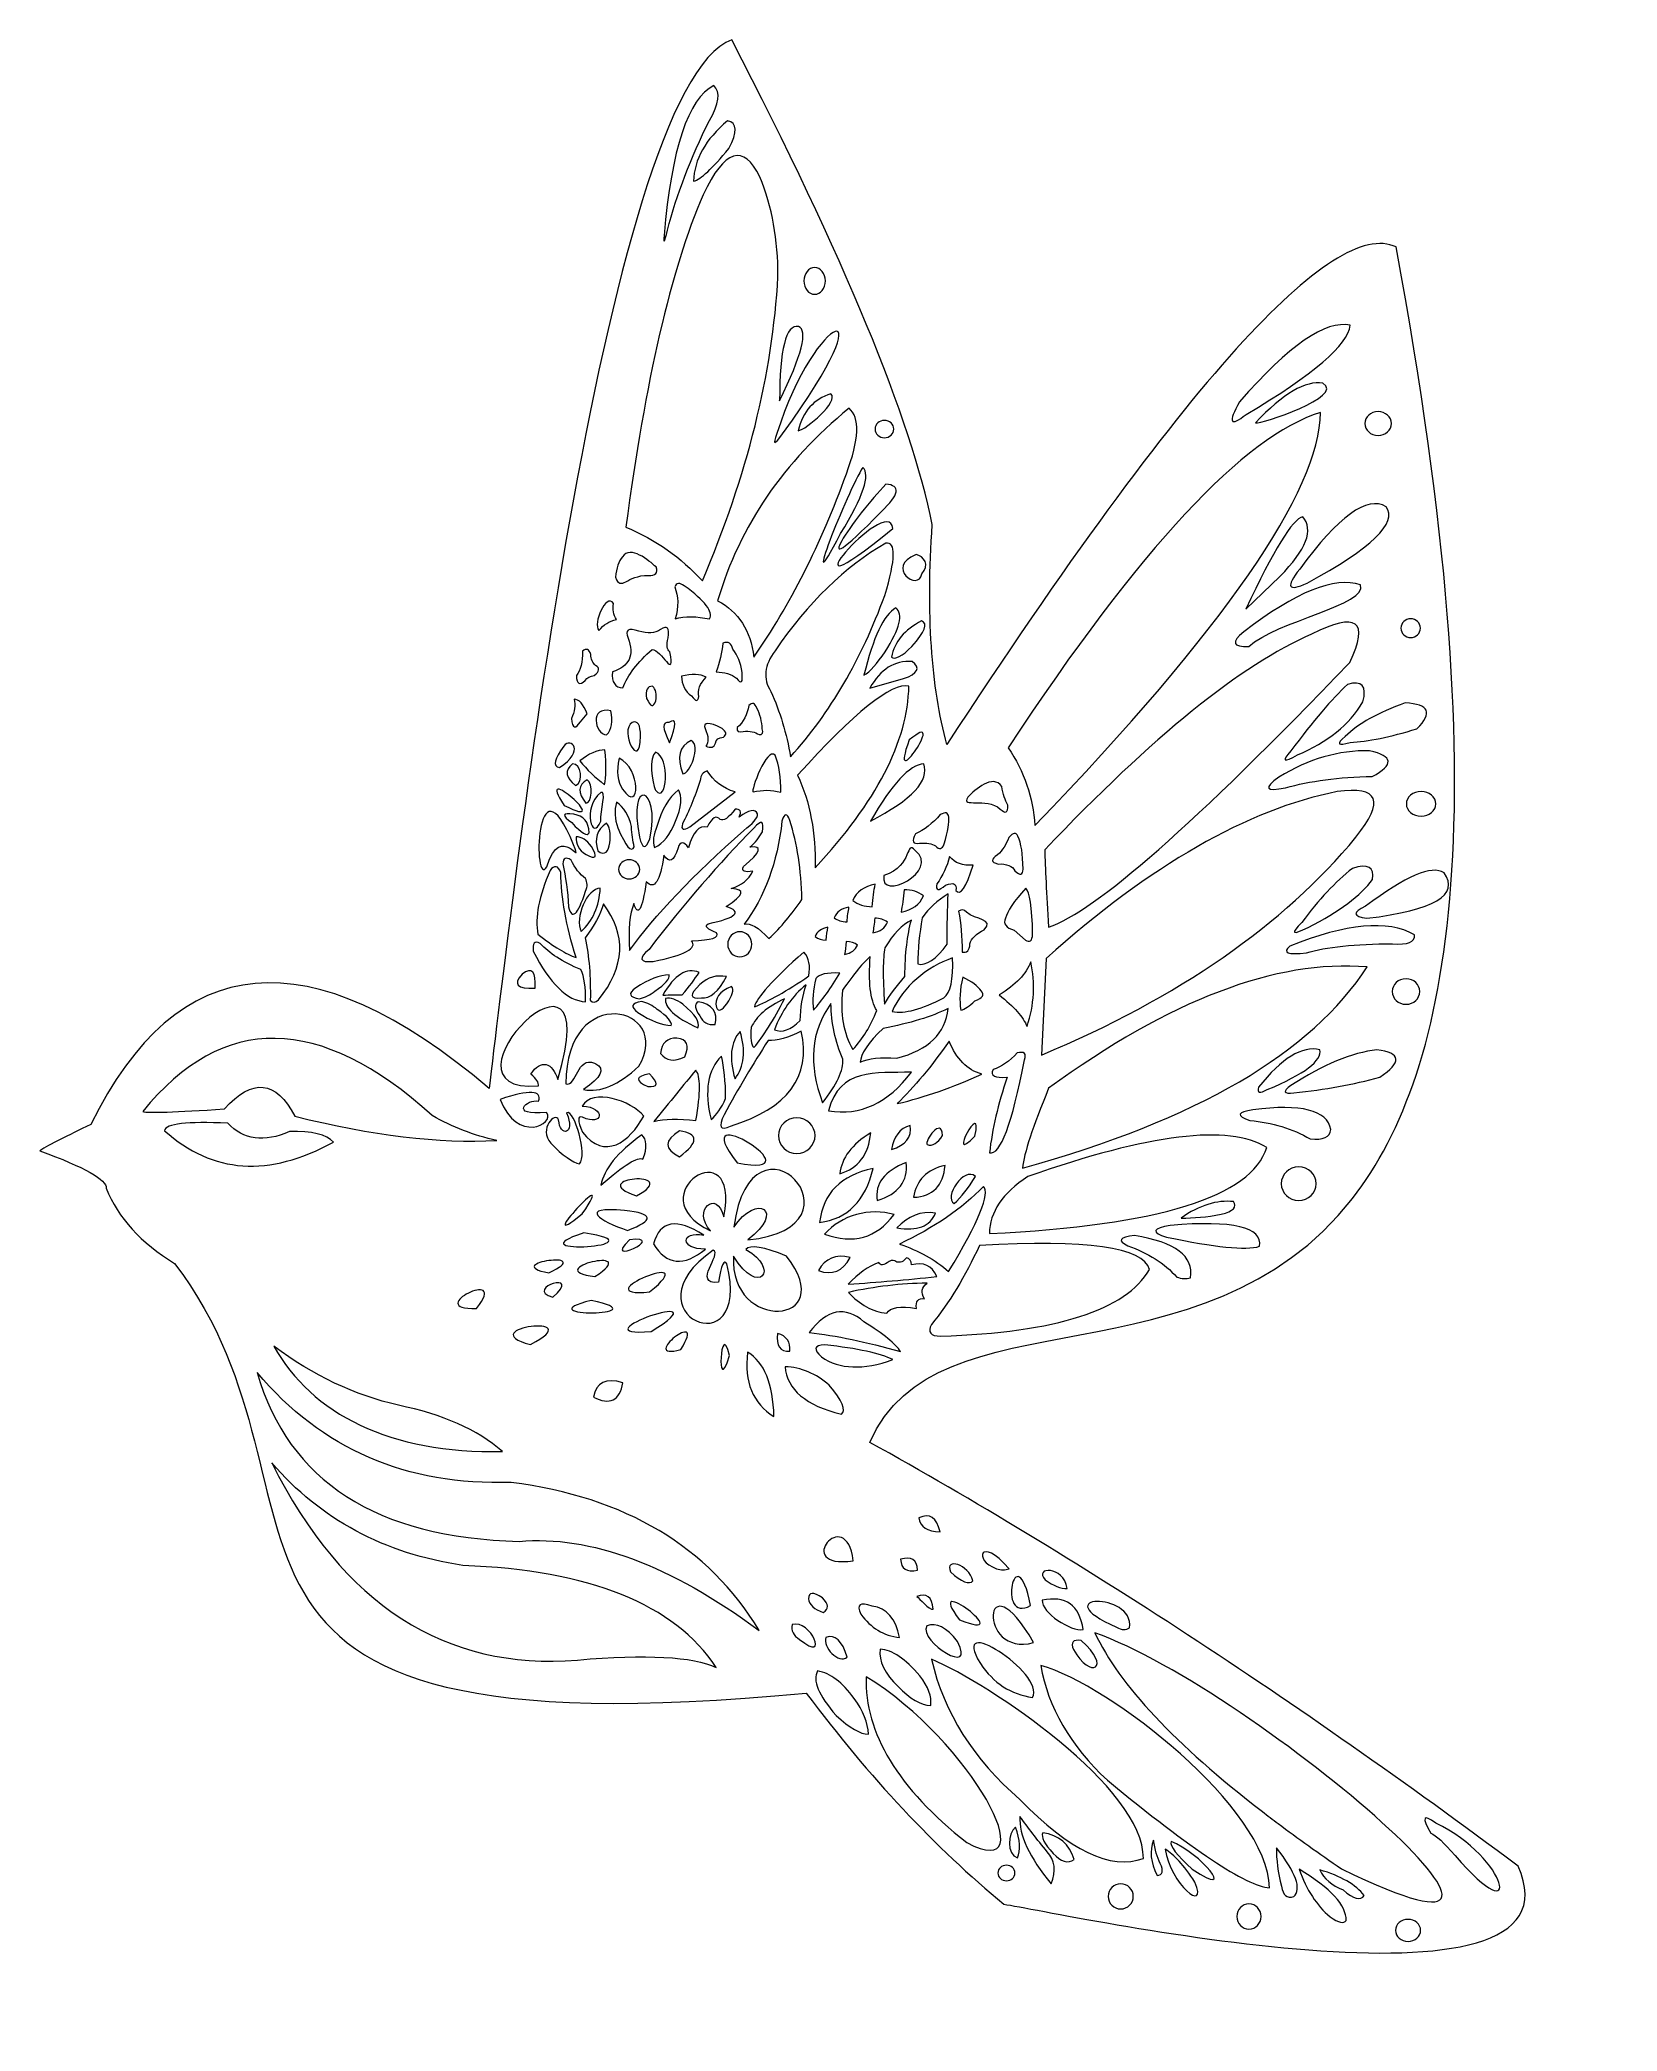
# Model space of a CAD drawing. Header units: centimetres. Extents: x -19.5 to 13, y -26.8 to 14.3.
import ezdxf

# ---------------------------------------------------------------- set-up
doc = ezdxf.new("R2010")
doc.units = ezdxf.units.CM
doc.header["$MEASUREMENT"] = 0
doc.layers.add('Plan 1', color=7, linetype='Continuous')

msp = doc.modelspace()

# ---------------------------------------------------------------- linework, layer by layer
at = {"layer": 'Plan 1', "color": 250, "lineweight": 20}
for points, knots in [([(-5.27923, 14.27924), (-2.95886, 9.79791), (-1.58113, 6.46647), (-1.14605, 4.28492), (-1.27028, 2.44979), (-1.16891, 0.93843), (-0.84193, -0.24917), (4.02533, 7.2086), (7.11256, 10.62759), (8.41976, 10.00781), (10.56066, -1.55496), (9.59182, -6.9484), (7.5206, -9.60841), (4.44084, -13.56364), (-1.07628, -11.4754), (-2.43161, -14.63938), (1.84809, -17.01699), (6.30385, -19.92913), (10.93566, -23.3758), (12.44967, -26.7797), (1.43751, -24.31873), (0.33308, -24.16374), (-1.08015, -23.00117), (-2.43945, -21.54971), (-3.74483, -19.80936), (-17.7639, -21.14436), (-13.01274, -15.89547), (-16.76651, -10.94854), (-17.46144, -10.52698), (-17.93143, -10.0109), (-18.1765, -9.40031), (-18.16194, -9.2256), (-18.61812, -8.96757), (-19.54502, -8.6262), (-19.33802, -8.497), (-18.98782, -8.31729), (-18.49444, -8.08708), (-16.71281, -4.45531), (-13.97577, -4.20649), (-10.28332, -7.34062), (-9.86825, -4.00043), (-7.94188, 13.30018), (-5.27923, 14.27924)], [0, 0, 0, 0, 0.07142857, 0.07142857, 0.07142857, 0.14285714, 0.14285714, 0.14285714, 0.21428571, 0.21428571, 0.21428571, 0.28571429, 0.28571429, 0.28571429, 0.35714286, 0.35714286, 0.35714286, 0.42857143, 0.42857143, 0.42857143, 0.5, 0.5, 0.5, 0.57142857, 0.57142857, 0.57142857, 0.64285714, 0.64285714, 0.64285714, 0.71428571, 0.71428571, 0.71428571, 0.78571429, 0.78571429, 0.78571429, 0.85714286, 0.85714286, 0.85714286, 0.92857143, 0.92857143, 0.92857143, 1, 1, 1, 1]), ([(-5.65015, 13.33495), (-5.50518, 13.19974), (-5.53514, 12.96013), (-5.74001, 12.61613), (-6.12446, 11.84289), (-6.41245, 11.08952), (-6.60397, 10.35599), (-6.66622, 10.09477), (-6.68926, 10.05791), (-6.67309, 10.2454), (-6.52102, 12.04027), (-6.18004, 13.07012), (-5.65015, 13.33495)], [0, 0, 0, 0, 0.25, 0.25, 0.25, 0.5, 0.5, 0.5, 0.75, 0.75, 0.75, 1, 1, 1, 1]), ([(-5.33907, 12.039), (-5.67834, 11.62462), (-5.92025, 11.39999), (-6.0648, 11.36511), (-6.05599, 11.81283), (-5.82214, 12.22753), (-5.36327, 12.60922), (-5.16343, 12.57094), (-5.15537, 12.38086), (-5.33907, 12.039)], [0, 0, 0, 0, 0.33333333, 0.33333333, 0.33333333, 0.66666667, 0.66666667, 0.66666667, 1, 1, 1, 1]), ([(-4.32634, 9.39867), (-4.43776, 7.38693), (-4.95733, 5.29499), (-5.88505, 3.12287), (-6.323, 3.60546), (-6.84828, 3.97408), (-7.46092, 4.22874), (-7.06387, 7.25164), (-6.53397, 9.53711), (-5.87121, 11.08514), (-5.42369, 12.02345), (-5.03317, 12.14555), (-4.69964, 11.45145), (-4.44707, 10.83765), (-4.32264, 10.1534), (-4.32634, 9.39867)], [0, 0, 0, 0, 0.2, 0.2, 0.2, 0.4, 0.4, 0.4, 0.6, 0.6, 0.6, 0.8, 0.8, 0.8, 1, 1, 1, 1]), ([(-3.56959, 9.58509), (-3.44743, 9.58509), (-3.34841, 9.46131), (-3.34841, 9.30863), (-3.34841, 9.15594), (-3.44743, 9.03216), (-3.56959, 9.03216), (-3.69174, 9.03216), (-3.79076, 9.15594), (-3.79076, 9.30863), (-3.79076, 9.46131), (-3.69174, 9.58509), (-3.56959, 9.58509)], [0, 0, 0, 0, 0.25, 0.25, 0.25, 0.5, 0.5, 0.5, 0.75, 0.75, 0.75, 1, 1, 1, 1]), ([(-4.22953, 6.15706), (-4.40281, 5.91402), (-4.44197, 5.91633), (-4.34703, 6.16397), (-3.55304, 8.7001), (-1.97958, 9.23385), (-4.22953, 6.15706)], [0, 0, 0, 0, 0.5, 0.5, 0.5, 1, 1, 1, 1]), ([(-3.90468, 8.3688), (-3.70204, 8.29438), (-3.83106, 7.78292), (-4.29173, 6.83441), (-4.29115, 7.90456), (-4.16213, 8.41603), (-3.90468, 8.3688)], [0, 0, 0, 0, 0.5, 0.5, 0.5, 1, 1, 1, 1]), ([(5.1878, 6.81696), (6.21234, 7.98144), (6.97263, 8.50672), (7.46867, 8.39283), (7.43452, 7.99183), (6.72031, 7.37899), (5.32603, 6.55431), (4.99444, 6.2941), (4.94836, 6.38165), (5.1878, 6.81696)], [0, 0, 0, 0, 0.33333333, 0.33333333, 0.33333333, 0.66666667, 0.66666667, 0.66666667, 1, 1, 1, 1]), ([(5.51957, 6.38152), (6.09149, 6.98752), (6.55457, 7.25939), (6.90882, 7.19711), (7.3726, 6.92245), (5.63996, 6.35862), (5.51957, 6.38152)], [0, 0, 0, 0, 0.5, 0.5, 0.5, 1, 1, 1, 1]), ([(-2.91625, 5.32761), (-3.44117, 3.87489), (-4.07705, 2.61696), (-4.82389, 1.5538), (-4.89007, 2.09959), (-5.13889, 2.48665), (-5.57036, 2.71497), (-5.11198, 4.2633), (-4.20885, 5.58574), (-2.86096, 6.68231), (-2.63069, 6.49699), (-2.64913, 6.04542), (-2.91625, 5.32761)], [0, 0, 0, 0, 0.25, 0.25, 0.25, 0.5, 0.5, 0.5, 0.75, 0.75, 0.75, 1, 1, 1, 1]), ([(-3.23423, 6.97952), (-3.05659, 6.83462), (-3.74987, 6.23392), (-3.91157, 6.21923), (-3.81201, 6.62133), (-3.58623, 6.87476), (-3.23423, 6.97952)], [0, 0, 0, 0, 0.5, 0.5, 0.5, 1, 1, 1, 1]), ([(0.41869, -0.31592), (3.14338, 3.81191), (5.29062, 6.11582), (6.86041, 6.59579), (6.84159, 4.97182), (4.87866, 2.13341), (0.97162, -1.91944), (0.93265, -1.34193), (0.74834, -0.80743), (0.41869, -0.31592)], [0, 0, 0, 0, 0.33333333, 0.33333333, 0.33333333, 0.66666667, 0.66666667, 0.66666667, 1, 1, 1, 1]), ([(8.0472, 6.61302), (8.19893, 6.61302), (8.32194, 6.50316), (8.32194, 6.36766), (8.32194, 6.23215), (8.19893, 6.1223), (8.0472, 6.1223), (7.89547, 6.1223), (7.77246, 6.23215), (7.77246, 6.36766), (7.77246, 6.50316), (7.89547, 6.61302), (8.0472, 6.61302)], [0, 0, 0, 0, 0.25, 0.25, 0.25, 0.5, 0.5, 0.5, 0.75, 0.75, 0.75, 1, 1, 1, 1]), ([(-2.13195, 6.43334), (-2.02507, 6.43334), (-1.93843, 6.35289), (-1.93843, 6.25364), (-1.93843, 6.1544), (-2.02507, 6.07394), (-2.13195, 6.07394), (-2.23883, 6.07394), (-2.32548, 6.1544), (-2.32548, 6.25364), (-2.32548, 6.35289), (-2.23883, 6.43334), (-2.13195, 6.43334)], [0, 0, 0, 0, 0.25, 0.25, 0.25, 0.5, 0.5, 0.5, 0.75, 0.75, 0.75, 1, 1, 1, 1]), ([(-3.03373, 4.10078), (-3.94323, 2.34698), (-2.87398, 5.00993), (-2.57755, 5.46239), (-2.41448, 5.31619), (-2.56654, 4.86233), (-3.03373, 4.10078)], [0, 0, 0, 0, 0.5, 0.5, 0.5, 1, 1, 1, 1]), ([(-2.19738, 4.55003), (-3.89292, 2.80192), (-2.70749, 4.50282), (-2.10062, 5.1168), (-1.78997, 5.0941), (-1.82222, 4.90518), (-2.19738, 4.55003)], [0, 0, 0, 0, 0.5, 0.5, 0.5, 1, 1, 1, 1]), ([(6.43191, 3.36798), (7.22913, 4.45825), (7.82354, 4.88678), (8.21513, 4.65357), (8.45585, 4.32317), (7.91213, 3.79788), (6.58397, 3.07769), (6.18736, 2.8965), (6.13667, 2.99326), (6.43191, 3.36798)], [0, 0, 0, 0, 0.33333333, 0.33333333, 0.33333333, 0.66666667, 0.66666667, 0.66666667, 1, 1, 1, 1]), ([(6.49412, 4.44623), (6.7256, 4.18019), (6.56894, 3.77009), (6.02413, 3.21593), (6.02413, 3.21593), (5.31914, 2.53859), (5.31914, 2.53859), (5.89265, 3.76024), (6.28431, 4.39612), (6.49412, 4.44623)], [0, 0, 0, 0, 0.33333333, 0.33333333, 0.33333333, 0.66666667, 0.66666667, 0.66666667, 1, 1, 1, 1]), ([(-7.53365, 3.61764), (-7.36646, 3.8685), (-6.9874, 3.54096), (-6.83902, 3.41028), (-6.79161, 3.28817), (-6.84575, 3.22943), (-7.00145, 3.23403), (-7.44321, 3.24922), (-7.55961, 2.89216), (-7.67534, 3.19774), (-7.65473, 3.3884), (-7.6075, 3.52837), (-7.53365, 3.61764)], [0, 0, 0, 0, 0.25, 0.25, 0.25, 0.5, 0.5, 0.5, 0.75, 0.75, 0.75, 1, 1, 1, 1]), ([(-2.10405, 3.90024), (-1.88931, 3.93638), (-1.89622, 3.57697), (-2.12479, 2.82202), (-2.60257, 1.50957), (-3.24996, 0.40139), (-4.06696, -0.50252), (-4.14858, -0.0237), (-4.28451, 0.42555), (-4.47472, 0.84527), (-4.64012, 1.10521), (-4.61017, 1.38399), (-4.38487, 1.68159), (-3.7081, 2.67733), (-2.94782, 3.41688), (-2.10405, 3.90024)], [0, 0, 0, 0, 0.2, 0.2, 0.2, 0.4, 0.4, 0.4, 0.6, 0.6, 0.6, 0.8, 0.8, 0.8, 1, 1, 1, 1]), ([(-1.36107, 3.26783), (-1.42121, 2.88714), (-2.13427, 3.41426), (-1.47857, 3.66525), (-1.31557, 3.63645), (-1.1877, 3.44869), (-1.36107, 3.26783)], [0, 0, 0, 0, 0.5, 0.5, 0.5, 1, 1, 1, 1]), ([(-7.71859, 2.65693), (-7.73993, 2.53295), (-7.71977, 2.42352), (-7.65812, 2.32862), (-7.80328, 2.29348), (-7.92308, 2.21803), (-8.01752, 2.10226), (-8.15117, 2.23624), (-7.86707, 2.88819), (-7.71859, 2.65693)], [0, 0, 0, 0, 0.33333333, 0.33333333, 0.33333333, 0.66666667, 0.66666667, 0.66666667, 1, 1, 1, 1]), ([(-6.25844, 3.02151), (-5.82635, 2.70992), (-5.65356, 2.48299), (-5.74006, 2.34071), (-5.98989, 2.39211), (-6.25024, 2.40133), (-6.44506, 2.34071), (-6.37192, 2.58624), (-6.37537, 2.80626), (-6.45543, 3.00077), (-6.41763, 3.08321), (-6.35197, 3.09012), (-6.25844, 3.02151)], [0, 0, 0, 0, 0.25, 0.25, 0.25, 0.5, 0.5, 0.5, 0.75, 0.75, 0.75, 1, 1, 1, 1]), ([(5.27766, 2.0755), (6.35106, 2.89748), (7.15282, 3.22003), (7.68294, 3.04314), (7.86655, 2.64025), (5.94226, 2.28927), (5.38133, 1.77138), (5.04639, 1.75536), (5.01184, 1.85674), (5.27766, 2.0755)], [0, 0, 0, 0, 0.33333333, 0.33333333, 0.33333333, 0.66666667, 0.66666667, 0.66666667, 1, 1, 1, 1]), ([(-1.89675, 2.56628), (-1.73555, 2.44282), (-1.80928, 2.14101), (-2.11792, 1.66084), (-2.28192, 1.41524), (-2.42707, 1.25397), (-2.55337, 1.17702), (-2.36178, 1.96487), (-2.14291, 2.42796), (-1.89675, 2.56628)], [0, 0, 0, 0, 0.33333333, 0.33333333, 0.33333333, 0.66666667, 0.66666667, 0.66666667, 1, 1, 1, 1]), ([(1.17518, -2.42059), (3.39394, -0.08514), (5.22784, 1.39627), (6.67688, 2.02366), (7.60917, 2.49326), (7.87182, 2.29973), (7.46481, 1.44308), (4.28319, -1.87796), (2.2127, -3.69815), (1.25336, -4.01749), (1.20958, -3.31791), (1.18352, -2.7856), (1.17518, -2.42059)], [0, 0, 0, 0, 0.25, 0.25, 0.25, 0.5, 0.5, 0.5, 0.75, 0.75, 0.75, 1, 1, 1, 1]), ([(-6.55394, 1.65991), (-6.43396, 1.04771), (-6.73673, 1.71949), (-6.92026, 1.70828), (-7.22421, 1.4475), (-7.42465, 1.18371), (-7.52159, 0.91689), (-7.68468, 0.92299), (-7.75725, 1.03358), (-7.73931, 1.24865), (-7.38804, 1.35821), (-7.28091, 1.58975), (-7.41791, 1.94329), (-7.48809, 2.1126), (-7.41436, 2.16098), (-7.19673, 2.08844), (-7.01337, 2.03425), (-6.86361, 2.04462), (-6.74747, 2.11953), (-6.61186, 2.21707), (-6.56002, 2.15947), (-6.59195, 1.94675), (-6.62985, 1.80101), (-6.61718, 1.70539), (-6.55394, 1.65991)], [0, 0, 0, 0, 0.125, 0.125, 0.125, 0.25, 0.25, 0.25, 0.375, 0.375, 0.375, 0.5, 0.5, 0.5, 0.625, 0.625, 0.625, 0.75, 0.75, 0.75, 0.875, 0.875, 0.875, 1, 1, 1, 1]), ([(-1.36455, 2.29673), (-1.22698, 2.24818), (-1.29379, 2.07309), (-1.56498, 1.77143), (-1.76969, 1.56675), (-1.91023, 1.49303), (-1.9866, 1.55025), (-1.92406, 1.87108), (-1.71671, 2.11991), (-1.36455, 2.29673)], [0, 0, 0, 0, 0.33333333, 0.33333333, 0.33333333, 0.66666667, 0.66666667, 0.66666667, 1, 1, 1, 1]), ([(8.71937, 2.34158), (8.83007, 2.34158), (8.91981, 2.25494), (8.91981, 2.14806), (8.91981, 2.04118), (8.83007, 1.95454), (8.71937, 1.95454), (8.60868, 1.95454), (8.51894, 2.04118), (8.51894, 2.14806), (8.51894, 2.25494), (8.60868, 2.34158), (8.71937, 2.34158)], [0, 0, 0, 0, 0.25, 0.25, 0.25, 0.5, 0.5, 0.5, 0.75, 0.75, 0.75, 1, 1, 1, 1]), ([(-8.08491, 1.37652), (-7.99305, 1.32921), (-8.00284, 1.26067), (-8.11429, 1.1709), (-8.19775, 1.16273), (-8.26111, 1.1299), (-8.30436, 1.07241), (-8.41645, 0.96216), (-8.47578, 0.99442), (-8.48234, 1.16918), (-8.39272, 1.28037), (-8.35182, 1.44913), (-8.35966, 1.67546), (-8.27595, 1.73826), (-8.21835, 1.7158), (-8.18686, 1.60807), (-8.18015, 1.51007), (-8.14617, 1.43288), (-8.08491, 1.37652)], [0, 0, 0, 0, 0.16666667, 0.16666667, 0.16666667, 0.33333333, 0.33333333, 0.33333333, 0.5, 0.5, 0.5, 0.66666667, 0.66666667, 0.66666667, 0.83333333, 0.83333333, 0.83333333, 1, 1, 1, 1]), ([(-5.25624, 1.71345), (-5.15975, 1.59066), (-5.09639, 1.43169), (-5.06616, 1.23654), (-5.04546, 1.02621), (-5.08347, 0.98589), (-5.1802, 1.11559), (-5.28547, 1.1981), (-5.42601, 1.24188), (-5.60182, 1.24691), (-5.52507, 1.44399), (-5.479, 1.64097), (-5.46359, 1.83786), (-5.34998, 1.88219), (-5.28087, 1.84071), (-5.25624, 1.71345)], [0, 0, 0, 0, 0.2, 0.2, 0.2, 0.4, 0.4, 0.4, 0.6, 0.6, 0.6, 0.8, 0.8, 0.8, 1, 1, 1, 1]), ([(-2.42896, 0.91437), (-2.2162, 1.30319), (-1.9259, 1.4852), (-1.55807, 1.4604), (-1.38169, 1.33097), (-1.4416, 1.21347), (-1.73778, 1.10791), (-1.73778, 1.10791), (-2.42896, 0.91437), (-2.42896, 0.91437)], [0, 0, 0, 0, 0.33333333, 0.33333333, 0.33333333, 0.66666667, 0.66666667, 0.66666667, 1, 1, 1, 1]), ([(-6.9099, 0.95145), (-6.84305, 0.88437), (-6.82231, 0.78415), (-6.84769, 0.65079), (-6.89138, 0.50725), (-6.95359, 0.52337), (-7.03431, 0.69916), (-7.06232, 0.86796), (-7.02085, 0.95205), (-6.9099, 0.95145)], [0, 0, 0, 0, 0.33333333, 0.33333333, 0.33333333, 0.66666667, 0.66666667, 0.66666667, 1, 1, 1, 1]), ([(-6.31548, 1.1588), (-6.10141, 1.20814), (-5.93092, 1.20238), (-5.80401, 1.14152), (-5.93966, 1.00113), (-5.9915, 0.8675), (-5.95952, 0.74064), (-5.97155, 0.62583), (-6.02109, 0.62929), (-6.10812, 0.75101), (-6.24015, 0.8467), (-6.30927, 0.98263), (-6.31548, 1.1588)], [0, 0, 0, 0, 0.25, 0.25, 0.25, 0.5, 0.5, 0.5, 0.75, 0.75, 0.75, 1, 1, 1, 1]), ([(-1.62721, 0.95584), (-1.65153, -0.19264), (-2.29663, -1.44136), (-3.56249, -2.79031), (-3.54365, -2.07526), (-3.66345, -1.43938), (-3.9219, -0.88268), (-2.74883, 0.41551), (-1.98393, 1.02835), (-1.62721, 0.95584)], [0, 0, 0, 0, 0.33333333, 0.33333333, 0.33333333, 0.66666667, 0.66666667, 0.66666667, 1, 1, 1, 1]), ([(6.38659, -0.46455), (6.09635, -0.62524), (6.05028, -0.59759), (6.24836, -0.38162), (6.70846, 0.23412), (7.09782, 0.69029), (7.41643, 0.98691), (7.71503, 1.07951), (7.82101, 0.95971), (7.73438, 0.6275), (7.45371, 0.15941), (7.00445, -0.20462), (6.38659, -0.46455)], [0, 0, 0, 0, 0.25, 0.25, 0.25, 0.5, 0.5, 0.5, 0.75, 0.75, 0.75, 1, 1, 1, 1]), ([(-8.25769, 0.38469), (-8.25769, 0.38469), (-8.39939, 0.22053), (-8.39939, 0.22053), (-8.50051, 0.05532), (-8.56271, 0.07664), (-8.586, 0.28447), (-8.51681, 0.43032), (-8.49837, 0.56395), (-8.53071, 0.68535), (-8.42985, 0.68228), (-8.33885, 0.58205), (-8.25769, 0.38469)], [0, 0, 0, 0, 0.25, 0.25, 0.25, 0.5, 0.5, 0.5, 0.75, 0.75, 0.75, 1, 1, 1, 1]), ([(-7.77214, 0.44345), (-7.72297, 0.22886), (-7.75236, 0.06298), (-7.86026, -0.05419), (-8.11332, -0.03137), (-8.20929, 0.54816), (-7.77214, 0.44345)], [0, 0, 0, 0, 0.5, 0.5, 0.5, 1, 1, 1, 1]), ([(-4.76199, 0.49885), (-4.6925, 0.36723), (-4.65563, 0.22554), (-4.65141, 0.07378), (-4.61751, -0.01029), (-4.6394, -0.05061), (-4.71707, -0.04718), (-4.79529, 0.00943), (-4.90473, 0.03132), (-5.04538, 0.01848), (-5.14169, -0.00808), (-5.18201, 0.01841), (-5.16633, 0.09797), (-5.04027, 0.21594), (-4.95963, 0.368), (-4.92442, 0.55415), (-4.85655, 0.62592), (-4.80241, 0.60749), (-4.76199, 0.49885)], [0, 0, 0, 0, 0.16666667, 0.16666667, 0.16666667, 0.33333333, 0.33333333, 0.33333333, 0.5, 0.5, 0.5, 0.66666667, 0.66666667, 0.66666667, 0.83333333, 0.83333333, 0.83333333, 1, 1, 1, 1]), ([(8.60525, 0.60677), (9.10152, 0.58096), (9.18215, 0.40356), (8.84716, 0.07456), (8.29491, -0.09592), (7.83643, -0.19038), (7.47173, -0.20882), (7.21381, -0.28607), (7.17925, -0.2446), (7.36806, -0.08441), (7.63722, 0.18028), (8.04962, 0.41067), (8.60525, 0.60677)], [0, 0, 0, 0, 0.25, 0.25, 0.25, 0.5, 0.5, 0.5, 0.75, 0.75, 0.75, 1, 1, 1, 1]), ([(-7.3315, 0.20327), (-7.21524, 0.25129), (-7.15879, 0.15799), (-7.16216, -0.07665), (-7.16234, -0.84326), (-7.60899, 0.04888), (-7.3315, 0.20327)], [0, 0, 0, 0, 0.5, 0.5, 0.5, 1, 1, 1, 1]), ([(-6.57292, 0.20154), (-6.4182, 0.30832), (-6.4136, 0.16951), (-6.5591, -0.21489), (-6.71341, 0.08763), (-6.71802, 0.22644), (-6.57292, 0.20154)], [0, 0, 0, 0, 0.5, 0.5, 0.5, 1, 1, 1, 1]), ([(-5.82987, 0.07722), (-5.87147, 0.21928), (-5.75397, 0.22043), (-5.47737, 0.08068), (-5.38782, 0.01286), (-5.37917, -0.04761), (-5.45145, -0.10076), (-5.55251, -0.10539), (-5.60666, -0.14686), (-5.61387, -0.22517), (-5.6433, -0.30724), (-5.70954, -0.32797), (-5.8126, -0.28738), (-5.74947, -0.20217), (-5.75523, -0.08065), (-5.82987, 0.07722)], [0, 0, 0, 0, 0.2, 0.2, 0.2, 0.4, 0.4, 0.4, 0.6, 0.6, 0.6, 0.8, 0.8, 0.8, 1, 1, 1, 1]), ([(-8.54156, -2.32086), (-8.33582, -2.842), (-8.79183, -1.81087), (-9.09105, -2.77012), (-9.37961, -3.27882), (-9.33597, -0.34906), (-8.54156, -2.32086)], [0, 0, 0, 0, 0.5, 0.5, 0.5, 1, 1, 1, 1]), ([(-8.74013, -0.28375), (-8.60155, -0.08789), (-8.28293, -0.38241), (-8.83344, -0.72264), (-8.97309, -0.69862), (-8.94198, -0.55232), (-8.74013, -0.28375)], [0, 0, 0, 0, 0.5, 0.5, 0.5, 1, 1, 1, 1]), ([(-7.89344, -0.35977), (-7.86406, -0.68059), (-7.86637, -0.92021), (-7.90035, -1.0786), (-8.09476, -0.93242), (-8.26525, -0.76885), (-8.41182, -0.58787), (-8.22633, -0.43927), (-8.05354, -0.36324), (-7.89344, -0.35977)], [0, 0, 0, 0, 0.33333333, 0.33333333, 0.33333333, 0.66666667, 0.66666667, 0.66666667, 1, 1, 1, 1]), ([(-6.8528, -0.41009), (-6.54293, -0.50399), (-6.61249, -1.49511), (-6.84681, -1.19949), (-6.85045, -1.19489), (-6.85419, -1.18851), (-6.85796, -1.18058), (-6.91969, -1.05056), (-6.99124, -0.49965), (-6.8528, -0.41009)], [0, 0, 0, 0, 0.33333333, 0.33333333, 0.33333333, 0.66666667, 0.66666667, 0.66666667, 1, 1, 1, 1]), ([(-6.11672, -0.16817), (-5.90064, -0.27757), (-6.14504, -0.8583), (-6.28951, -0.85588), (-6.41909, -0.51784), (-6.36149, -0.28861), (-6.11672, -0.16817)], [0, 0, 0, 0, 0.5, 0.5, 0.5, 1, 1, 1, 1]), ([(-4.38531, -0.46877), (-4.29965, -0.68334), (-4.26048, -0.93792), (-4.26782, -1.23251), (-4.45892, -1.18299), (-4.64899, -1.18183), (-4.83804, -1.22905), (-4.89471, -1.22219), (-4.55815, -0.2842), (-4.38531, -0.46877)], [0, 0, 0, 0, 0.33333333, 0.33333333, 0.33333333, 0.66666667, 0.66666667, 0.66666667, 1, 1, 1, 1]), ([(7.87261, -0.37817), (8.36147, -0.49008), (8.3799, -0.66748), (7.9279, -0.91038), (7.23582, -0.92195), (6.63911, -1.00028), (6.13776, -1.14538), (5.7247, -1.22379), (5.67946, -1.15017), (6.00204, -0.92448), (6.61468, -0.54806), (7.23821, -0.36596), (7.87261, -0.37817)], [0, 0, 0, 0, 0.25, 0.25, 0.25, 0.5, 0.5, 0.5, 0.75, 0.75, 0.75, 1, 1, 1, 1]), ([(-8.56044, -0.64657), (-8.38862, -0.6369), (-8.32686, -1.03753), (-8.49823, -1.09411), (-8.70839, -0.93871), (-8.72912, -0.78953), (-8.56044, -0.64657)], [0, 0, 0, 0, 0.5, 0.5, 0.5, 1, 1, 1, 1]), ([(-7.60272, -0.53451), (-7.15339, -0.7292), (-7.15616, -1.70388), (-7.53015, -1.17385), (-7.63579, -1.01465), (-7.65998, -0.80154), (-7.60272, -0.53451)], [0, 0, 0, 0, 0.5, 0.5, 0.5, 1, 1, 1, 1]), ([(-5.78517, -0.79354), (-5.65584, -1.00412), (-5.46461, -1.14926), (-5.21149, -1.22898), (-5.21149, -1.22898), (-6.14457, -1.94781), (-6.14457, -1.94781), (-6.27798, -2.02768), (-6.32867, -2.00809), (-6.29663, -1.88904), (-6.16012, -1.62449), (-6.03802, -1.32613), (-5.93031, -0.99397), (-5.92016, -0.88438), (-5.87177, -0.81757), (-5.78517, -0.79354)], [0, 0, 0, 0, 0.2, 0.2, 0.2, 0.4, 0.4, 0.4, 0.6, 0.6, 0.6, 0.8, 0.8, 0.8, 1, 1, 1, 1]), ([(-1.32104, -0.64807), (-1.19467, -0.99291), (-1.56099, -1.38688), (-2.42001, -1.82998), (-1.97754, -1.06392), (-1.61121, -0.66995), (-1.32104, -0.64807)], [0, 0, 0, 0, 0.5, 0.5, 0.5, 1, 1, 1, 1]), ([(-8.25979, -0.98006), (-8.1275, -1.04481), (-8.16618, -1.48785), (-8.28744, -1.45697), (-8.46055, -1.24465), (-8.45133, -1.08568), (-8.25979, -0.98006)], [0, 0, 0, 0, 0.5, 0.5, 0.5, 1, 1, 1, 1]), ([(-7.97986, -1.23925), (-7.84927, -1.17442), (-7.99484, -1.62011), (-7.97986, -1.8302), (-8.14878, -2.28163), (-8.37754, -1.56547), (-7.97986, -1.23925)], [0, 0, 0, 0, 0.5, 0.5, 0.5, 1, 1, 1, 1]), ([(-7.17793, -2.15859), (-7.44269, -0.92199), (-6.73518, -1.07898), (-6.96713, -2.19661), (-7.05697, -2.42077), (-7.12724, -2.4081), (-7.17793, -2.15859)], [0, 0, 0, 0, 0.5, 0.5, 0.5, 1, 1, 1, 1]), ([(-6.37963, -1.1875), (-6.30054, -1.28874), (-6.3086, -1.55483), (-6.43838, -1.83375), (-6.54518, -2.10943), (-6.68918, -2.29029), (-6.87037, -2.37631), (-6.91193, -2.24968), (-6.8958, -2.10453), (-6.82198, -1.94088), (-6.72478, -1.59638), (-6.57733, -1.34525), (-6.37963, -1.1875)], [0, 0, 0, 0, 0.25, 0.25, 0.25, 0.5, 0.5, 0.5, 0.75, 0.75, 0.75, 1, 1, 1, 1]), ([(0.41379, -1.50165), (0.41781, -1.65865), (0.36482, -1.68515), (0.25482, -1.58114), (-0.03789, -1.32458), (-0.56162, -1.57113), (-0.4087, -1.33577), (-0.2645, -1.179), (0.10295, -0.85212), (0.28938, -1.11459), (0.31458, -1.27291), (0.35605, -1.40193), (0.41379, -1.50165)], [0, 0, 0, 0, 0.25, 0.25, 0.25, 0.5, 0.5, 0.5, 0.75, 0.75, 0.75, 1, 1, 1, 1]), ([(1.20276, -4.66346), (3.35385, -2.73636), (5.35364, -1.58902), (7.20213, -1.22142), (8.0627, -1.10063), (8.19172, -1.41396), (7.58919, -2.16142), (6.09886, -3.96981), (3.9378, -5.46734), (1.10599, -6.65403), (1.10599, -6.65403), (1.20276, -4.66346), (1.20276, -4.66346)], [0, 0, 0, 0, 0.25, 0.25, 0.25, 0.5, 0.5, 0.5, 0.75, 0.75, 0.75, 1, 1, 1, 1]), ([(8.93364, -1.21794), (9.1016, -1.21794), (9.23776, -1.33244), (9.23776, -1.47367), (9.23776, -1.61491), (9.1016, -1.72941), (8.93364, -1.72941), (8.76568, -1.72941), (8.62952, -1.61491), (8.62952, -1.47367), (8.62952, -1.33244), (8.76568, -1.21794), (8.93364, -1.21794)], [0, 0, 0, 0, 0.25, 0.25, 0.25, 0.5, 0.5, 0.5, 0.75, 0.75, 0.75, 1, 1, 1, 1]), ([(-7.65848, -1.43968), (-7.49977, -1.54167), (-7.3961, -1.70986), (-7.34745, -1.94425), (-7.34122, -2.09742), (-7.32163, -2.23566), (-7.2887, -2.35895), (-7.34741, -2.48998), (-7.46145, -2.35866), (-7.63083, -1.96498), (-7.69066, -1.79118), (-7.69988, -1.61608), (-7.65848, -1.43968)], [0, 0, 0, 0, 0.25, 0.25, 0.25, 0.5, 0.5, 0.5, 0.75, 0.75, 0.75, 1, 1, 1, 1]), ([(-5.12533, -1.74796), (-4.92453, -1.59266), (-4.79782, -1.57077), (-4.74518, -1.68231), (-4.74875, -1.76989), (-4.84435, -1.88278), (-5.03198, -2.02098), (-6.07867, -2.94729), (-6.86432, -3.77325), (-7.38895, -4.49883), (-7.41219, -4.06151), (-7.38225, -3.73897), (-7.2991, -3.53119), (-7.2103, -3.81377), (-7.12506, -3.66402), (-7.04337, -3.08192), (-6.87658, -3.25714), (-6.75447, -3.07283), (-6.67705, -2.52899), (-6.56364, -2.71234), (-6.46687, -2.66281), (-6.38673, -2.38039), (-6.3394, -2.24168), (-6.26798, -2.24168), (-6.17247, -2.38039), (-6.0803, -2.05101), (-5.95128, -1.90932), (-5.78542, -1.95531), (-5.68487, -1.75274), (-5.59501, -1.69975), (-5.51584, -1.79635), (-5.45147, -1.83608), (-5.34895, -1.76581), (-5.20827, -1.58554), (-5.10236, -1.57594), (-5.07472, -1.63009), (-5.12533, -1.74796)], [0, 0, 0, 0, 0.08333333, 0.08333333, 0.08333333, 0.16666667, 0.16666667, 0.16666667, 0.25, 0.25, 0.25, 0.33333333, 0.33333333, 0.33333333, 0.41666667, 0.41666667, 0.41666667, 0.5, 0.5, 0.5, 0.58333333, 0.58333333, 0.58333333, 0.66666667, 0.66666667, 0.66666667, 0.75, 0.75, 0.75, 0.83333333, 0.83333333, 0.83333333, 0.91666667, 0.91666667, 0.91666667, 1, 1, 1, 1]), ([(-0.97896, -1.69689), (-0.77143, -1.56808), (-0.74493, -1.76967), (-0.89947, -2.30167), (-0.93871, -2.41112), (-0.99861, -2.42379), (-1.07918, -2.33968), (-1.14834, -2.29623), (-1.25893, -2.2778), (-1.41094, -2.28439), (-1.54476, -2.30917), (-1.57183, -2.24465), (-1.49215, -2.09086), (-1.31063, -2.01231), (-1.13956, -1.88099), (-0.97896, -1.69689)], [0, 0, 0, 0, 0.2, 0.2, 0.2, 0.4, 0.4, 0.4, 0.6, 0.6, 0.6, 0.8, 0.8, 0.8, 1, 1, 1, 1]), ([(-8.53626, -1.68851), (-8.33294, -1.71992), (-8.22696, -1.84663), (-8.21831, -2.06866), (-8.25527, -2.15275), (-8.37508, -2.08363), (-8.57772, -1.86131), (-8.79085, -1.71066), (-8.77702, -1.65307), (-8.53626, -1.68851)], [0, 0, 0, 0, 0.33333333, 0.33333333, 0.33333333, 0.66666667, 0.66666667, 0.66666667, 1, 1, 1, 1]), ([(-7.86071, -1.87506), (-7.7375, -1.95182), (-7.74752, -2.68717), (-8.04042, -2.44184), (-8.11824, -2.1916), (-8.05835, -2.00267), (-7.86071, -1.87506)], [0, 0, 0, 0, 0.5, 0.5, 0.5, 1, 1, 1, 1]), ([(-5.03886, -2.76744), (-5.08049, -2.85856), (-5.01482, -2.89081), (-4.84187, -2.8642), (-4.92967, -3.03522), (-5.07827, -3.15387), (-5.28768, -3.22015), (-4.98704, -3.23285), (-5.02274, -3.35611), (-5.39481, -3.58993), (-5.05448, -3.7026), (-5.1789, -3.82125), (-5.76805, -3.94588), (-5.84471, -4.00028), (-5.78595, -4.06249), (-5.59178, -4.1325), (-5.52367, -4.23086), (-5.69531, -4.285), (-6.10671, -4.29492), (-5.98148, -4.45186), (-6.24644, -4.59471), (-6.90158, -4.72347), (-7.17938, -4.74752), (-7.20703, -4.66458), (-6.98452, -4.47464), (-6.25468, -3.52599), (-5.53355, -2.69198), (-4.82114, -1.97259), (-4.66308, -1.79821), (-4.60548, -1.8247), (-4.64834, -2.05207), (-4.70871, -2.16268), (-4.79395, -2.26866), (-4.90408, -2.37001), (-4.63155, -2.32938), (-4.67647, -2.46185), (-5.03886, -2.76744)], [0, 0, 0, 0, 0.08333333, 0.08333333, 0.08333333, 0.16666667, 0.16666667, 0.16666667, 0.25, 0.25, 0.25, 0.33333333, 0.33333333, 0.33333333, 0.41666667, 0.41666667, 0.41666667, 0.5, 0.5, 0.5, 0.58333333, 0.58333333, 0.58333333, 0.66666667, 0.66666667, 0.66666667, 0.75, 0.75, 0.75, 0.83333333, 0.83333333, 0.83333333, 0.91666667, 0.91666667, 0.91666667, 1, 1, 1, 1]), ([(-4.07971, -1.81885), (-3.93033, -2.29007), (-3.84793, -2.83187), (-3.83247, -3.44425), (-4.03637, -3.74716), (-4.26329, -4.01672), (-4.51322, -4.25292), (-4.7266, -4.01946), (-4.8971, -3.92039), (-5.02469, -3.95572), (-4.59867, -3.39371), (-4.33835, -2.68468), (-4.24371, -1.82862), (-4.18945, -1.65684), (-4.13479, -1.65358), (-4.07971, -1.81885)], [0, 0, 0, 0, 0.2, 0.2, 0.2, 0.4, 0.4, 0.4, 0.6, 0.6, 0.6, 0.8, 0.8, 0.8, 1, 1, 1, 1]), ([(-8.4845, -2.15153), (-8.37555, -2.15234), (-8.27129, -2.21916), (-8.17175, -2.35198), (-8.03679, -2.57546), (-8.07364, -2.63075), (-8.28233, -2.51786), (-8.43559, -2.42133), (-8.50298, -2.29923), (-8.4845, -2.15153)], [0, 0, 0, 0, 0.33333333, 0.33333333, 0.33333333, 0.66666667, 0.66666667, 0.66666667, 1, 1, 1, 1]), ([(-1.49776, -2.4372), (-0.95723, -2.86136), (-2.25305, -3.50517), (-2.14055, -2.95213), (-1.52057, -2.73737), (-1.71091, -2.20379), (-1.49776, -2.4372)], [0, 0, 0, 0, 0.5, 0.5, 0.5, 1, 1, 1, 1]), ([(0.61934, -2.14092), (0.68933, -2.28621), (0.72504, -2.51199), (0.72647, -2.81828), (0.72403, -2.94601), (0.66873, -2.95868), (0.56059, -2.85629), (0.50632, -2.75277), (0.38997, -2.70554), (0.21155, -2.7146), (0.06248, -2.67655), (0.05903, -2.6132), (0.20118, -2.52453), (0.30283, -2.43014), (0.38, -2.31149), (0.43272, -2.16857), (0.52255, -2.06316), (0.58476, -2.05394), (0.61934, -2.14092)], [0, 0, 0, 0, 0.16666667, 0.16666667, 0.16666667, 0.33333333, 0.33333333, 0.33333333, 0.5, 0.5, 0.5, 0.66666667, 0.66666667, 0.66666667, 0.83333333, 0.83333333, 0.83333333, 1, 1, 1, 1]), ([(-8.80085, -2.89101), (-8.80277, -3.40093), (-8.69793, -3.98383), (-8.48636, -4.63969), (-8.69303, -4.57532), (-8.95568, -4.41635), (-9.2743, -4.16278), (-9.33822, -3.81684), (-9.25529, -3.37793), (-9.02549, -2.84608), (-8.93501, -2.73045), (-8.86013, -2.74543), (-8.80085, -2.89101)], [0, 0, 0, 0, 0.25, 0.25, 0.25, 0.5, 0.5, 0.5, 0.75, 0.75, 0.75, 1, 1, 1, 1]), ([(-8.29626, -3.01543), (-8.25098, -3.08808), (-8.24983, -3.17449), (-8.2928, -3.27463), (-8.45807, -3.77212), (-8.57442, -3.8804), (-8.64184, -3.59947), (-8.66278, -3.27535), (-8.7031, -2.97815), (-8.76281, -2.70786), (-8.75696, -2.58868), (-8.69937, -2.56334), (-8.59001, -2.63183), (-8.51046, -2.79794), (-8.41254, -2.9258), (-8.29626, -3.01543)], [0, 0, 0, 0, 0.2, 0.2, 0.2, 0.4, 0.4, 0.4, 0.6, 0.6, 0.6, 0.8, 0.8, 0.8, 1, 1, 1, 1]), ([(-7.39347, -2.62727), (-7.27323, -2.62727), (-7.17575, -2.71546), (-7.17575, -2.82425), (-7.17575, -2.93305), (-7.27323, -3.02123), (-7.39347, -3.02123), (-7.51371, -3.02123), (-7.61119, -2.93305), (-7.61119, -2.82425), (-7.61119, -2.71546), (-7.51371, -2.62727), (-7.39347, -2.62727)], [0, 0, 0, 0, 0.25, 0.25, 0.25, 0.5, 0.5, 0.5, 0.75, 0.75, 0.75, 1, 1, 1, 1]), ([(-0.78721, -2.5591), (-0.68028, -2.6971), (-0.51785, -2.75585), (-0.29993, -2.73534), (-0.44583, -3.20376), (-0.56563, -3.37886), (-0.65934, -3.26064), (-0.63337, -3.11844), (-0.70364, -3.08273), (-0.87015, -3.15351), (-1.0184, -3.27886), (-1.0783, -3.26849), (-1.04986, -3.1224), (-0.92809, -2.95578), (-0.84054, -2.76802), (-0.78721, -2.5591)], [0, 0, 0, 0, 0.2, 0.2, 0.2, 0.4, 0.4, 0.4, 0.6, 0.6, 0.6, 0.8, 0.8, 0.8, 1, 1, 1, 1]), ([(6.47639, -3.91699), (6.82041, -3.45115), (7.16829, -3.08022), (7.52006, -2.8042), (7.83536, -2.70212), (7.97359, -2.77815), (7.93477, -3.03229), (7.69107, -3.36032), (7.24872, -3.68979), (6.60771, -4.02067), (6.27691, -4.18763), (6.23313, -4.15307), (6.47639, -3.91699)], [0, 0, 0, 0, 0.25, 0.25, 0.25, 0.5, 0.5, 0.5, 0.75, 0.75, 0.75, 1, 1, 1, 1]), ([(7.78962, -3.58523), (8.61771, -2.96218), (9.15683, -2.73179), (9.40697, -2.89406), (9.73676, -3.35051), (9.20686, -3.66384), (7.81727, -3.83406), (7.52213, -3.79543), (7.51291, -3.71248), (7.78962, -3.58523)], [0, 0, 0, 0, 0.33333333, 0.33333333, 0.33333333, 0.66666667, 0.66666667, 0.66666667, 1, 1, 1, 1]), ([(-7.98954, -3.21057), (-8.01348, -3.58775), (-8.1448, -3.88726), (-8.38351, -4.10909), (-8.52851, -3.81721), (-8.25936, -3.21938), (-7.98954, -3.21057)], [0, 0, 0, 0, 0.5, 0.5, 0.5, 1, 1, 1, 1]), ([(-2.32063, -3.13129), (-2.34871, -3.26422), (-2.36944, -3.41857), (-2.38284, -3.59437), (-2.54262, -3.59441), (-2.67626, -3.55179), (-2.78373, -3.4665), (-2.71173, -3.28751), (-2.55736, -3.17577), (-2.32063, -3.13129)], [0, 0, 0, 0, 0.33333333, 0.33333333, 0.33333333, 0.66666667, 0.66666667, 0.66666667, 1, 1, 1, 1]), ([(-1.3263, -3.37124), (-1.39831, -3.55023), (-1.55267, -3.66197), (-1.7894, -3.70645), (-1.76133, -3.57352), (-1.74059, -3.41917), (-1.7272, -3.24337), (-1.56741, -3.24333), (-1.43378, -3.28595), (-1.3263, -3.37124)], [0, 0, 0, 0, 0.33333333, 0.33333333, 0.33333333, 0.66666667, 0.66666667, 0.66666667, 1, 1, 1, 1]), ([(0.92515, -4.16082), (0.91664, -4.2986), (0.86653, -4.34007), (0.77483, -4.28523), (0.77483, -4.28523), (0.54672, -4.07961), (0.54672, -4.07961), (0.37129, -4.02772), (0.31139, -3.94477), (0.36702, -3.83079), (0.39716, -3.68683), (0.53539, -3.48179), (0.78172, -3.21564), (0.86562, -3.28521), (0.91343, -3.60026), (0.92515, -4.16082)], [0, 0, 0, 0, 0.2, 0.2, 0.2, 0.4, 0.4, 0.4, 0.6, 0.6, 0.6, 0.8, 0.8, 0.8, 1, 1, 1, 1]), ([(-9.26409, -7.29026), (-11.6021, -7.47072), (-7.79868, -3.61716), (-8.86667, -7.15549), (-8.97142, -6.81226), (-9.21124, -6.72371), (-9.42307, -7.04835), (-9.30694, -7.14107), (-9.25395, -7.22171), (-9.26409, -7.29026)], [0, 0, 0, 0, 0.33333333, 0.33333333, 0.33333333, 0.66666667, 0.66666667, 0.66666667, 1, 1, 1, 1]), ([(-7.92656, -3.53724), (-7.4442, -4.17055), (-7.47646, -4.82947), (-8.02333, -5.51399), (-8.09118, -5.57618), (-8.14877, -5.57848), (-8.19612, -5.5209), (-8.18553, -5.04418), (-8.22009, -4.61566), (-8.2998, -4.23532), (-8.11175, -3.98871), (-7.98734, -3.75602), (-7.92656, -3.53724)], [0, 0, 0, 0, 0.25, 0.25, 0.25, 0.5, 0.5, 0.5, 0.75, 0.75, 0.75, 1, 1, 1, 1]), ([(-3.16708, -3.82345), (-3.11958, -3.70537), (-3.01775, -3.63166), (-2.86158, -3.60232), (-2.8801, -3.69), (-2.89379, -3.79183), (-2.90262, -3.9078), (-3.00802, -3.90783), (-3.09618, -3.87971), (-3.16708, -3.82345)], [0, 0, 0, 0, 0.33333333, 0.33333333, 0.33333333, 0.66666667, 0.66666667, 0.66666667, 1, 1, 1, 1]), ([(-0.81837, -3.33139), (-0.83176, -3.63543), (-0.83752, -3.98102), (-0.83565, -4.36816), (-1.0706, -4.68099), (-1.27334, -4.81692), (-1.44389, -4.77595), (-1.44149, -4.46821), (-1.41038, -4.15027), (-1.35057, -3.82213), (-1.21601, -3.62823), (-1.03861, -3.46465), (-0.81837, -3.33139)], [0, 0, 0, 0, 0.25, 0.25, 0.25, 0.5, 0.5, 0.5, 0.75, 0.75, 0.75, 1, 1, 1, 1]), ([(-0.44163, -3.70642), (-0.26358, -3.86817), (0.15088, -3.84824), (-0.07185, -4.06928), (-0.24413, -4.15511), (-0.34319, -4.25187), (-0.36906, -4.35957), (-0.37388, -4.49635), (-0.42801, -4.55279), (-0.53148, -4.52891), (-0.52767, -4.21646), (-0.55186, -3.93654), (-0.60405, -3.68913), (-0.541, -3.6462), (-0.48685, -3.65196), (-0.44163, -3.70642)], [0, 0, 0, 0, 0.2, 0.2, 0.2, 0.4, 0.4, 0.4, 0.6, 0.6, 0.6, 0.8, 0.8, 0.8, 1, 1, 1, 1]), ([(-3.5614, -4.20828), (-3.52024, -4.10596), (-3.432, -4.04209), (-3.29668, -4.01667), (-3.31273, -4.09265), (-3.32458, -4.18089), (-3.33224, -4.28137), (-3.42358, -4.28139), (-3.49996, -4.25704), (-3.5614, -4.20828)], [0, 0, 0, 0, 0.33333333, 0.33333333, 0.33333333, 0.66666667, 0.66666667, 0.66666667, 1, 1, 1, 1]), ([(-2.33125, -3.83039), (-2.22585, -3.83036), (-2.13769, -3.85847), (-2.06679, -3.91474), (-2.11429, -4.03281), (-2.21612, -4.10653), (-2.37229, -4.13587), (-2.35377, -4.04818), (-2.34008, -3.94636), (-2.33125, -3.83039)], [0, 0, 0, 0, 0.33333333, 0.33333333, 0.33333333, 0.66666667, 0.66666667, 0.66666667, 1, 1, 1, 1]), ([(-1.57529, -3.87047), (-1.65978, -4.17372), (-1.70471, -4.56193), (-1.71007, -5.03511), (-1.8855, -5.2332), (-2.02487, -5.42213), (-2.1282, -5.60188), (-2.16595, -5.04362), (-2.16365, -4.65655), (-2.12132, -4.44069), (-1.95203, -4.15553), (-1.77003, -3.96546), (-1.57529, -3.87047)], [0, 0, 0, 0, 0.25, 0.25, 0.25, 0.5, 0.5, 0.5, 0.75, 0.75, 0.75, 1, 1, 1, 1]), ([(6.2241, -4.40774), (7.39348, -3.93962), (8.25053, -3.86129), (8.79526, -4.17274), (8.81417, -4.32389), (8.66441, -4.38609), (8.346, -4.35936), (7.57136, -4.36021), (6.97926, -4.42242), (6.56969, -4.54598), (6.18488, -4.58857), (6.06968, -4.54249), (6.2241, -4.40774)], [0, 0, 0, 0, 0.25, 0.25, 0.25, 0.5, 0.5, 0.5, 0.75, 0.75, 0.75, 1, 1, 1, 1]), ([(-9.22597, -4.35282), (-9.04855, -4.55377), (-8.76977, -4.73347), (-8.38965, -4.89194), (-8.31837, -5.03473), (-8.28611, -5.25591), (-8.29289, -5.55546), (-8.67195, -5.53235), (-9.03135, -5.18446), (-9.37112, -4.51179), (-9.39274, -4.34363), (-9.34436, -4.29064), (-9.22597, -4.35282)], [0, 0, 0, 0, 0.25, 0.25, 0.25, 0.5, 0.5, 0.5, 0.75, 0.75, 0.75, 1, 1, 1, 1]), ([(-5.11259, -4.10984), (-4.97517, -4.10984), (-4.86377, -4.22588), (-4.86377, -4.36903), (-4.86377, -4.51218), (-4.97517, -4.62822), (-5.11259, -4.62822), (-5.25001, -4.62822), (-5.36142, -4.51218), (-5.36142, -4.36903), (-5.36142, -4.22588), (-5.25001, -4.10984), (-5.11259, -4.10984)], [0, 0, 0, 0, 0.25, 0.25, 0.25, 0.5, 0.5, 0.5, 0.75, 0.75, 0.75, 1, 1, 1, 1]), ([(-2.91754, -4.31396), (-2.8262, -4.31393), (-2.74981, -4.33829), (-2.68838, -4.38704), (-2.72954, -4.48936), (-2.81778, -4.55323), (-2.9531, -4.57866), (-2.93705, -4.50268), (-2.9252, -4.41444), (-2.91754, -4.31396)], [0, 0, 0, 0, 0.33333333, 0.33333333, 0.33333333, 0.66666667, 0.66666667, 0.66666667, 1, 1, 1, 1]), ([(-9.59921, -4.98521), (-9.39901, -4.83185), (-9.31031, -4.92862), (-9.33311, -5.27551), (-9.70682, -5.29034), (-9.79552, -5.19358), (-9.59921, -4.98521)], [0, 0, 0, 0, 0.5, 0.5, 0.5, 1, 1, 1, 1]), ([(-5.95333, -4.95063), (-6.03947, -5.08877), (-6.15582, -5.24197), (-6.30237, -5.41026), (-6.41302, -5.40736), (-6.54665, -5.41082), (-6.70325, -5.42063), (-6.45798, -4.99835), (-6.20801, -4.84168), (-5.95333, -4.95063)], [0, 0, 0, 0, 0.33333333, 0.33333333, 0.33333333, 0.66666667, 0.66666667, 0.66666667, 1, 1, 1, 1]), ([(-3.79072, -4.53047), (-3.68589, -4.65512), (-3.65248, -4.8187), (-3.6905, -5.02121), (-4.14647, -5.33529), (-4.5197, -5.54724), (-4.8102, -5.65708), (-4.77357, -5.47465), (-4.43375, -5.09911), (-3.79072, -4.53047)], [0, 0, 0, 0, 0.33333333, 0.33333333, 0.33333333, 0.66666667, 0.66666667, 0.66666667, 1, 1, 1, 1]), ([(-2.42199, -4.62386), (-2.46559, -5.13979), (-2.42181, -5.51071), (-2.29067, -5.73665), (-2.41207, -6.05232), (-2.57565, -6.31957), (-2.7814, -6.53842), (-2.97713, -6.20589), (-3.04855, -5.79809), (-2.99566, -5.31503), (-2.75604, -4.97119), (-2.56481, -4.7408), (-2.42199, -4.62386)], [0, 0, 0, 0, 0.25, 0.25, 0.25, 0.5, 0.5, 0.5, 0.75, 0.75, 0.75, 1, 1, 1, 1]), ([(-1.97266, -5.7574), (-1.75281, -5.24464), (-1.253, -4.83007), (-0.72854, -4.65152), (-0.70637, -5.09615), (-0.76628, -5.37032), (-0.90825, -5.47401), (-1.35716, -5.71098), (-1.71196, -5.80544), (-1.97266, -5.7574)], [0, 0, 0, 0, 0.33333333, 0.33333333, 0.33333333, 0.66666667, 0.66666667, 0.66666667, 1, 1, 1, 1]), ([(0.88539, -4.72931), (0.98389, -5.17037), (0.95856, -5.61502), (0.80936, -6.06328), (0.73064, -5.87059), (0.53942, -5.65401), (0.23569, -5.41358), (0.57515, -5.20933), (0.79172, -4.98124), (0.88539, -4.72931)], [0, 0, 0, 0, 0.33333333, 0.33333333, 0.33333333, 0.66666667, 0.66666667, 0.66666667, 1, 1, 1, 1]), ([(1.25456, -7.33834), (3.75197, -5.51662), (5.94068, -4.68261), (7.8207, -4.83629), (6.68065, -6.60896), (4.31223, -7.9913), (0.71545, -8.98333), (0.74658, -8.67868), (0.92628, -8.13036), (1.25456, -7.33834)], [0, 0, 0, 0, 0.33333333, 0.33333333, 0.33333333, 0.66666667, 0.66666667, 0.66666667, 1, 1, 1, 1]), ([(-8.70088, -7.24878), (-8.69903, -5.11921), (-6.46347, -5.65385), (-7.19412, -6.88246), (-7.60795, -7.27233), (-7.9881, -7.4336), (-8.33456, -7.36627), (-7.97086, -7.11705), (-7.88561, -6.93965), (-8.07882, -6.83407), (-8.08887, -6.82858), (-8.09893, -6.82382), (-8.10897, -6.81981), (-8.47192, -6.67504), (-8.47342, -7.30361), (-8.70088, -7.24878)], [0, 0, 0, 0, 0.2, 0.2, 0.2, 0.4, 0.4, 0.4, 0.6, 0.6, 0.6, 0.8, 0.8, 0.8, 1, 1, 1, 1]), ([(-7.18017, -5.49321), (-7.3963, -5.46262), (-7.4228, -5.38774), (-7.25965, -5.26857), (-6.99189, -5.09374), (-6.76266, -5.00505), (-6.57193, -5.00248), (-6.5519, -5.07577), (-6.64866, -5.18636), (-6.86222, -5.33424), (-6.95996, -5.41306), (-7.06594, -5.46604), (-7.18017, -5.49321)], [0, 0, 0, 0, 0.25, 0.25, 0.25, 0.5, 0.5, 0.5, 0.75, 0.75, 0.75, 1, 1, 1, 1]), ([(-5.93605, -5.19946), (-5.76948, -5.04903), (-5.58632, -4.9949), (-5.38657, -5.03703), (-5.55207, -5.34707), (-5.72487, -5.49337), (-5.90495, -5.47593), (-6.14781, -5.5001), (-6.15818, -5.40794), (-5.93605, -5.19946)], [0, 0, 0, 0, 0.33333333, 0.33333333, 0.33333333, 0.66666667, 0.66666667, 0.66666667, 1, 1, 1, 1]), ([(-5.28289, -5.24093), (-5.22864, -5.30931), (-5.26205, -5.42796), (-5.38311, -5.59688), (-5.48226, -5.74124), (-5.55254, -5.76658), (-5.59392, -5.67291), (-5.63985, -5.48538), (-5.53617, -5.34138), (-5.28289, -5.24093)], [0, 0, 0, 0, 0.33333333, 0.33333333, 0.33333333, 0.66666667, 0.66666667, 0.66666667, 1, 1, 1, 1]), ([(-3.74238, -5.20436), (-3.81871, -5.42921), (-3.86018, -5.67573), (-3.86679, -5.94392), (-4.06666, -6.13824), (-4.24406, -6.20045), (-4.399, -6.13054), (-4.25437, -5.74789), (-4.0355, -5.43916), (-3.74238, -5.20436)], [0, 0, 0, 0, 0.33333333, 0.33333333, 0.33333333, 0.66666667, 0.66666667, 0.66666667, 1, 1, 1, 1]), ([(-3.54528, -5.07654), (-3.47707, -4.98808), (-3.31234, -4.95006), (-3.0511, -4.9625), (-3.23724, -5.27528), (-3.4181, -5.52986), (-3.59367, -5.72625), (-3.62209, -5.52904), (-3.60596, -5.31246), (-3.54528, -5.07654)], [0, 0, 0, 0, 0.33333333, 0.33333333, 0.33333333, 0.66666667, 0.66666667, 0.66666667, 1, 1, 1, 1]), ([(-0.51768, -5.04724), (-0.32968, -5.13724), (-0.20297, -5.2317), (-0.13754, -5.33062), (-0.05913, -5.41081), (-0.1029, -5.47877), (-0.26886, -5.53452), (-0.37838, -5.64428), (-0.47399, -5.70878), (-0.5557, -5.72804), (-0.58985, -5.53127), (-0.57718, -5.30434), (-0.51768, -5.04724)], [0, 0, 0, 0, 0.25, 0.25, 0.25, 0.5, 0.5, 0.5, 0.75, 0.75, 0.75, 1, 1, 1, 1]), ([(8.62266, -5.0816), (8.77916, -5.0816), (8.90603, -5.19919), (8.90603, -5.34424), (8.90603, -5.4893), (8.77916, -5.60689), (8.62266, -5.60689), (8.46616, -5.60689), (8.33928, -5.4893), (8.33928, -5.34424), (8.33928, -5.19919), (8.46616, -5.0816), (8.62266, -5.0816)], [0, 0, 0, 0, 0.25, 0.25, 0.25, 0.5, 0.5, 0.5, 0.75, 0.75, 0.75, 1, 1, 1, 1]), ([(-7.13401, -5.55195), (-7.01978, -5.57911), (-6.9138, -5.6321), (-6.81606, -5.71092), (-6.6025, -5.8588), (-6.50574, -5.96939), (-6.52577, -6.04268), (-6.7165, -6.04011), (-6.94573, -5.95142), (-7.21349, -5.77659), (-7.37664, -5.65742), (-7.35014, -5.58254), (-7.13401, -5.55195)], [0, 0, 0, 0, 0.25, 0.25, 0.25, 0.5, 0.5, 0.5, 0.75, 0.75, 0.75, 1, 1, 1, 1]), ([(-6.64451, -5.48629), (-6.5384, -5.46842), (-6.4186, -5.50873), (-6.28509, -5.60725), (-6.02766, -5.81946), (-5.92629, -5.98073), (-5.98098, -6.09107), (-6.44814, -5.87551), (-6.66932, -5.67392), (-6.64451, -5.48629)], [0, 0, 0, 0, 0.33333333, 0.33333333, 0.33333333, 0.66666667, 0.66666667, 0.66666667, 1, 1, 1, 1]), ([(-5.97407, -5.55541), (-5.67666, -5.60735), (-5.55917, -5.76402), (-5.62156, -6.0254), (-5.77489, -6.03724), (-5.87973, -5.97734), (-5.93605, -5.8457), (-6.04192, -5.70402), (-6.05459, -5.60726), (-5.97407, -5.55541)], [0, 0, 0, 0, 0.33333333, 0.33333333, 0.33333333, 0.66666667, 0.66666667, 0.66666667, 1, 1, 1, 1]), ([(-4.18819, -5.4912), (-4.42034, -5.9351), (-4.63115, -6.27147), (-4.82061, -6.50031), (-4.88052, -6.44769), (-4.89895, -6.3083), (-4.87591, -6.08215), (-4.77985, -5.85818), (-4.55061, -5.6612), (-4.18819, -5.4912)], [0, 0, 0, 0, 0.33333333, 0.33333333, 0.33333333, 0.66666667, 0.66666667, 0.66666667, 1, 1, 1, 1]), ([(-3.23423, -5.59147), (-3.22868, -5.99131), (-3.14689, -6.37376), (-2.98886, -6.73881), (-2.96907, -6.95972), (-3.10845, -7.25923), (-3.40702, -7.63733), (-3.70644, -6.84512), (-3.64884, -6.16317), (-3.23423, -5.59147)], [0, 0, 0, 0, 0.33333333, 0.33333333, 0.33333333, 0.66666667, 0.66666667, 0.66666667, 1, 1, 1, 1]), ([(-2.15934, -6.10297), (-1.60621, -5.99885), (-1.15926, -5.86292), (-0.81846, -5.69518), (-0.86451, -6.20579), (-1.21702, -6.54677), (-1.87596, -6.71812), (-2.20792, -6.69049), (-2.45904, -6.71814), (-2.62934, -6.80106), (-2.62476, -6.63544), (-2.4681, -6.40274), (-2.15934, -6.10297)], [0, 0, 0, 0, 0.25, 0.25, 0.25, 0.5, 0.5, 0.5, 0.75, 0.75, 0.75, 1, 1, 1, 1]), ([(-17.42438, -7.81872), (-15.76962, -5.77804), (-13.77905, -5.80569), (-11.45265, -7.90167), (-11.04198, -8.13866), (-10.59962, -8.30916), (-10.12561, -8.41314), (-11.30704, -8.47948), (-12.694, -8.3136), (-14.28646, -7.91549), (-14.67836, -7.17257), (-15.16218, -7.12189), (-15.73792, -7.76343), (-16.75205, -7.83107), (-17.31421, -7.84949), (-17.42438, -7.81872)], [0, 0, 0, 0, 0.2, 0.2, 0.2, 0.4, 0.4, 0.4, 0.6, 0.6, 0.6, 0.8, 0.8, 0.8, 1, 1, 1, 1]), ([(-6.40798, -6.30187), (-6.1953, -6.32757), (-6.14232, -6.45659), (-6.24902, -6.68893), (-6.46543, -6.79884), (-6.63131, -6.7758), (-6.74666, -6.61982), (-6.72493, -6.40659), (-6.61204, -6.3006), (-6.40798, -6.30187)], [0, 0, 0, 0, 0.33333333, 0.33333333, 0.33333333, 0.66666667, 0.66666667, 0.66666667, 1, 1, 1, 1]), ([(-4.53032, -6.35516), (-4.34389, -6.35885), (-4.1158, -6.29433), (-3.84606, -6.16163), (-3.63699, -7.10103), (-4.12311, -7.75304), (-5.30443, -8.11765), (-5.5185, -8.22048), (-5.56228, -8.14214), (-5.43576, -7.88266), (-5.14106, -7.34256), (-4.83925, -6.8334), (-4.53032, -6.35516)], [0, 0, 0, 0, 0.25, 0.25, 0.25, 0.5, 0.5, 0.5, 0.75, 0.75, 0.75, 1, 1, 1, 1]), ([(-5.10401, -6.16508), (-4.9884, -6.56364), (-5.02412, -6.89079), (-5.21114, -7.14655), (-5.34032, -6.71426), (-5.30461, -6.38711), (-5.10401, -6.16508)], [0, 0, 0, 0, 0.5, 0.5, 0.5, 1, 1, 1, 1]), ([(-0.79415, -6.3691), (-0.64908, -6.73358), (-0.4256, -6.95936), (-0.12371, -7.04644), (-0.71701, -7.32053), (-1.29759, -7.52327), (-1.86547, -7.65467), (-1.51965, -7.31562), (-1.16254, -6.88709), (-0.79415, -6.3691)], [0, 0, 0, 0, 0.33333333, 0.33333333, 0.33333333, 0.66666667, 0.66666667, 0.66666667, 1, 1, 1, 1]), ([(5.5813, -7.31761), (6.05838, -6.71775), (6.48, -6.45972), (6.84614, -6.54349), (6.89809, -6.76855), (6.53638, -7.04272), (5.761, -7.36598), (5.60728, -7.44975), (5.54738, -7.43363), (5.5813, -7.31761)], [0, 0, 0, 0, 0.33333333, 0.33333333, 0.33333333, 0.66666667, 0.66666667, 0.66666667, 1, 1, 1, 1]), ([(6.24828, -7.28305), (6.91338, -6.85189), (7.50548, -6.60537), (8.02459, -6.5435), (8.52482, -6.61073), (8.54326, -6.79964), (8.07989, -7.11026), (7.54061, -7.25851), (6.95081, -7.36679), (6.31049, -7.43511), (6.0966, -7.45451), (6.07587, -7.40383), (6.24828, -7.28305)], [0, 0, 0, 0, 0.25, 0.25, 0.25, 0.5, 0.5, 0.5, 0.75, 0.75, 0.75, 1, 1, 1, 1]), ([(-6.0199, -6.96681), (-5.92033, -7.0813), (-5.91918, -7.42689), (-6.01644, -8.00357), (-6.38167, -7.96179), (-6.67081, -7.96871), (-6.88386, -8.0243), (-6.55551, -7.61791), (-6.26752, -7.26541), (-6.0199, -6.96681)], [0, 0, 0, 0, 0.33333333, 0.33333333, 0.33333333, 0.66666667, 0.66666667, 0.66666667, 1, 1, 1, 1]), ([(-5.49111, -6.67654), (-5.43562, -6.90744), (-5.40682, -7.19888), (-5.40472, -7.55087), (-5.49284, -7.74419), (-5.59306, -7.88819), (-5.70537, -7.98286), (-5.84712, -7.39383), (-5.7757, -6.95839), (-5.49111, -6.67654)], [0, 0, 0, 0, 0.33333333, 0.33333333, 0.33333333, 0.66666667, 0.66666667, 0.66666667, 1, 1, 1, 1]), ([(-3.28254, -7.80322), (-3.05804, -6.91155), (-2.31929, -7.03036), (-1.57534, -7.00492), (-2.05864, -7.64612), (-2.62771, -7.91222), (-3.28254, -7.80322)], [0, 0, 0, 0, 0.5, 0.5, 0.5, 1, 1, 1, 1]), ([(0.10784, -6.95314), (0.28663, -6.89508), (0.45251, -6.77989), (0.60549, -6.60755), (0.75451, -6.57442), (0.80404, -6.62165), (0.75409, -6.74924), (0.49963, -8.08043), (0.26001, -8.72034), (0.03524, -8.66899), (0.09077, -8.18352), (0.21173, -7.66456), (0.39814, -7.11211), (0.14529, -7.1301), (0.04853, -7.07711), (0.10784, -6.95314)], [0, 0, 0, 0, 0.2, 0.2, 0.2, 0.4, 0.4, 0.4, 0.6, 0.6, 0.6, 0.8, 0.8, 0.8, 1, 1, 1, 1]), ([(-9.26253, -7.60474), (-9.50123, -7.54584), (-9.89316, -7.91911), (-9.09664, -7.83628), (-8.90983, -8.08055), (-9.71189, -8.48516), (-10.05046, -7.56672), (-9.44711, -7.36457), (-9.18446, -7.37724), (-9.26253, -7.60474)], [0, 0, 0, 0, 0.33333333, 0.33333333, 0.33333333, 0.66666667, 0.66666667, 0.66666667, 1, 1, 1, 1]), ([(-8.36224, -7.70839), (-8.15676, -7.3303), (-7.34741, -7.59136), (-7.09393, -7.91229), (-7.38636, -8.44774), (-7.8997, -8.83906), (-8.35878, -8.24059), (-8.45963, -8.00354), (-8.45963, -7.90102), (-8.35878, -7.93302), (-7.93066, -8.14329), (-7.85869, -7.7246), (-8.36224, -7.70839)], [0, 0, 0, 0, 0.25, 0.25, 0.25, 0.5, 0.5, 0.5, 0.75, 0.75, 0.75, 1, 1, 1, 1]), ([(-6.97475, -7.04143), (-6.78369, -7.23204), (-6.79521, -7.31958), (-7.00931, -7.30408), (-7.27886, -7.17965), (-7.26734, -7.0921), (-6.97475, -7.04143)], [0, 0, 0, 0, 0.5, 0.5, 0.5, 1, 1, 1, 1]), ([(-8.68539, -7.84319), (-8.52071, -7.76524), (-8.25143, -8.73214), (-8.41756, -8.89722), (-8.56356, -8.86653), (-8.7617, -8.72369), (-9.01197, -8.4687), (-9.26803, -8.17628), (-8.9141, -7.81042), (-8.84781, -7.99006), (-8.82917, -8.34842), (-8.48732, -8.30347), (-8.68539, -7.84319)], [0, 0, 0, 0, 0.25, 0.25, 0.25, 0.5, 0.5, 0.5, 0.75, 0.75, 0.75, 1, 1, 1, 1]), ([(-5.23892, -10.20496), (-4.86285, -7.49278), (-2.34612, -10.2161), (-4.94862, -10.46416), (-4.15721, -9.86346), (-4.7562, -9.48581), (-5.23892, -10.20496)], [0, 0, 0, 0, 0.5, 0.5, 0.5, 1, 1, 1, 1]), ([(5.46724, -7.78418), (6.46064, -7.65237), (6.9963, -7.78715), (7.07422, -8.18851), (7.0563, -8.34719), (6.91346, -8.4117), (6.64569, -8.38204), (6.27963, -8.17102), (5.86607, -8.0443), (5.40503, -8.00189), (5.11824, -7.90249), (5.13897, -7.82992), (5.46724, -7.78418)], [0, 0, 0, 0, 0.25, 0.25, 0.25, 0.5, 0.5, 0.5, 0.75, 0.75, 0.75, 1, 1, 1, 1]), ([(-15.66878, -8.06067), (-15.3444, -8.40889), (-14.92048, -8.46419), (-14.39702, -8.22656), (-13.93499, -8.21928), (-13.63318, -8.293), (-13.49158, -8.44774), (-14.8206, -9.17849), (-15.98177, -9.10016), (-16.97509, -8.21273), (-16.94603, -8.06897), (-16.51059, -8.01828), (-15.66878, -8.06067)], [0, 0, 0, 0, 0.25, 0.25, 0.25, 0.5, 0.5, 0.5, 0.75, 0.75, 0.75, 1, 1, 1, 1]), ([(-5.71586, -10.27754), (-7.27078, -9.54294), (-5.08317, -8.13856), (-5.44285, -9.99071), (-5.58863, -9.39852), (-6.10661, -9.85952), (-5.71586, -10.27754)], [0, 0, 0, 0, 0.5, 0.5, 0.5, 1, 1, 1, 1]), ([(-3.56122, -8.31471), (-3.56122, -8.51798), (-3.73064, -8.68276), (-3.93964, -8.68276), (-4.14863, -8.68276), (-4.31805, -8.51798), (-4.31805, -8.31471), (-4.31805, -8.11145), (-4.14863, -7.94667), (-3.93964, -7.94667), (-3.73064, -7.94667), (-3.56122, -8.11145), (-3.56122, -8.31471)], [0, 0, 0, 0, 0.25, 0.25, 0.25, 0.5, 0.5, 0.5, 0.75, 0.75, 0.75, 1, 1, 1, 1]), ([(-1.59822, -8.1039), (-1.5626, -8.34568), (-1.69277, -8.51156), (-1.98873, -8.60155), (-1.9444, -8.33361), (-1.81423, -8.16772), (-1.59822, -8.1039)], [0, 0, 0, 0, 0.5, 0.5, 0.5, 1, 1, 1, 1]), ([(-1.24742, -8.4996), (-1.31445, -8.42553), (-0.94884, -7.91776), (-0.9312, -8.30952), (-1.03382, -8.47263), (-1.13923, -8.53598), (-1.24742, -8.4996)], [0, 0, 0, 0, 0.5, 0.5, 0.5, 1, 1, 1, 1]), ([(0.03462, -10.33461), (0.03949, -9.88851), (0.30214, -9.49686), (0.82255, -9.15962), (3.33273, -8.2761), (4.97542, -8.07566), (5.75061, -8.5583), (5.44073, -9.5737), (3.53539, -10.16581), (0.03462, -10.33461)], [0, 0, 0, 0, 0.33333333, 0.33333333, 0.33333333, 0.66666667, 0.66666667, 0.66666667, 1, 1, 1, 1]), ([(-7.97506, -9.33645), (-7.91593, -9.00732), (-7.636, -8.66173), (-7.13528, -8.29969), (-7.02641, -8.38945), (-7.01835, -8.55649), (-7.11109, -8.80079), (-7.20996, -8.73693), (-7.49795, -8.91549), (-7.97506, -9.33645)], [0, 0, 0, 0, 0.33333333, 0.33333333, 0.33333333, 0.66666667, 0.66666667, 0.66666667, 1, 1, 1, 1]), ([(-6.35425, -8.21675), (-5.95936, -8.27783), (-5.95936, -8.45524), (-6.35425, -8.74896), (-6.68154, -8.59175), (-6.68154, -8.41434), (-6.35425, -8.21675)], [0, 0, 0, 0, 0.5, 0.5, 0.5, 1, 1, 1, 1]), ([(-2.41383, -8.25771), (-2.45462, -8.70431), (-2.66658, -8.98539), (-3.04971, -9.10093), (-3.01636, -8.7763), (-2.8044, -8.49522), (-2.41383, -8.25771)], [0, 0, 0, 0, 0.5, 0.5, 0.5, 1, 1, 1, 1]), ([(-2.36548, -8.99037), (-2.52265, -9.66111), (-2.89013, -10.03204), (-3.46789, -10.10316), (-3.39821, -9.50603), (-3.03074, -9.1351), (-2.36548, -8.99037)], [0, 0, 0, 0, 0.5, 0.5, 0.5, 1, 1, 1, 1]), ([(-2.28081, -9.65221), (-2.33312, -9.3035), (-2.13383, -9.04315), (-1.68295, -8.87118), (-1.63943, -9.25406), (-1.83872, -9.5144), (-2.28081, -9.65221)], [0, 0, 0, 0, 0.5, 0.5, 0.5, 1, 1, 1, 1]), ([(-1.53089, -9.58654), (-1.47496, -9.23315), (-1.2584, -9.01427), (-0.88119, -8.92993), (-0.9128, -9.34629), (-1.12936, -9.56516), (-1.53089, -9.58654)], [0, 0, 0, 0, 0.5, 0.5, 0.5, 1, 1, 1, 1]), ([(-0.69632, -9.71442), (-0.91383, -9.59318), (-0.49579, -8.94393), (-0.25396, -9.15456), (-0.39497, -9.3977), (-0.54242, -9.58432), (-0.69632, -9.71442)], [0, 0, 0, 0, 0.5, 0.5, 0.5, 1, 1, 1, 1]), ([(6.41091, -8.95989), (6.6094, -8.95989), (6.77032, -9.11462), (6.77032, -9.30548), (6.77032, -9.49634), (6.6094, -9.65106), (6.41091, -9.65106), (6.21242, -9.65106), (6.0515, -9.49634), (6.0515, -9.30548), (6.0515, -9.11462), (6.21242, -8.95989), (6.41091, -8.95989)], [0, 0, 0, 0, 0.25, 0.25, 0.25, 0.5, 0.5, 0.5, 0.75, 0.75, 0.75, 1, 1, 1, 1]), ([(-0.08809, -9.36191), (0.05277, -9.502), (-0.18684, -10.08719), (-0.8069, -11.1175), (-1.08708, -10.87136), (-1.42576, -10.68243), (-1.82294, -10.55073), (-1.10889, -10.2161), (-0.53061, -9.81982), (-0.08809, -9.36191)], [0, 0, 0, 0, 0.33333333, 0.33333333, 0.33333333, 0.66666667, 0.66666667, 0.66666667, 1, 1, 1, 1]), ([(-7.48775, -9.86051), (-6.88829, -9.919), (-6.86815, -10.05538), (-7.42733, -10.26962), (-8.00863, -10.08036), (-8.46437, -9.76563), (-7.48775, -9.86051)], [0, 0, 0, 0, 0.5, 0.5, 0.5, 1, 1, 1, 1]), ([(-3.36424, -10.34508), (-3.02169, -9.95369), (-2.4274, -9.79208), (-1.93351, -9.9442), (-2.2945, -10.42715), (-2.77141, -10.56078), (-3.36424, -10.34508)], [0, 0, 0, 0, 0.5, 0.5, 0.5, 1, 1, 1, 1]), ([(3.98468, -10.01321), (4.36462, -9.75129), (4.72519, -9.63839), (5.06636, -9.67453), (5.14708, -9.78257), (5.06299, -9.87011), (4.81409, -9.93718), (4.51579, -9.99261), (4.23932, -10.01796), (3.98468, -10.01321)], [0, 0, 0, 0, 0.33333333, 0.33333333, 0.33333333, 0.66666667, 0.66666667, 0.66666667, 1, 1, 1, 1]), ([(-6.89261, -10.54539), (-6.75931, -10.0676), (-6.41373, -10.00712), (-5.85585, -10.36396), (-6.33695, -10.27421), (-6.3556, -10.66237), (-5.82129, -10.65253), (-6.26573, -11.02112), (-6.62284, -10.98541), (-6.89261, -10.54539)], [0, 0, 0, 0, 0.33333333, 0.33333333, 0.33333333, 0.66666667, 0.66666667, 0.66666667, 1, 1, 1, 1]), ([(-1.87304, -10.21894), (-1.64066, -9.96912), (-1.37571, -9.86659), (-1.07819, -9.91137), (-1.18902, -10.18436), (-1.45397, -10.28688), (-1.87304, -10.21894)], [0, 0, 0, 0, 0.5, 0.5, 0.5, 1, 1, 1, 1]), ([(3.7635, -10.16527), (5.05698, -10.05761), (5.66982, -10.20161), (5.60203, -10.59726), (5.31887, -10.6817), (4.68069, -10.61834), (3.68747, -10.40718), (3.36898, -10.30841), (3.39432, -10.22778), (3.7635, -10.16527)], [0, 0, 0, 0, 0.33333333, 0.33333333, 0.33333333, 0.66666667, 0.66666667, 0.66666667, 1, 1, 1, 1]), ([(-5.24244, -10.80288), (-4.72218, -11.65781), (-4.26446, -11.06329), (-4.99017, -10.66118), (-4.90384, -10.55956), (-4.62276, -10.60564), (-4.14693, -10.79942), (-3.03362, -12.24314), (-5.33719, -12.37762), (-5.24244, -10.80288)], [0, 0, 0, 0, 0.33333333, 0.33333333, 0.33333333, 0.66666667, 0.66666667, 0.66666667, 1, 1, 1, 1]), ([(-0.17276, -10.58343), (2.04301, -10.4538), (3.21109, -10.61738), (3.33148, -11.07417), (2.85172, -11.91177), (1.41638, -12.37024), (-0.97453, -12.44961), (-1.18219, -12.44751), (-1.24439, -12.36688), (-1.16115, -12.20769), (-0.79596, -11.7583), (-0.4665, -11.21688), (-0.17276, -10.58343)], [0, 0, 0, 0, 0.25, 0.25, 0.25, 0.5, 0.5, 0.5, 0.75, 0.75, 0.75, 1, 1, 1, 1]), ([(3.02739, -10.37608), (3.86667, -10.51163), (4.25027, -10.80078), (4.1782, -11.24351), (4.09009, -11.27084), (3.99563, -11.26623), (3.89482, -11.22968), (3.64173, -10.94713), (3.30536, -10.73287), (2.8857, -10.58688), (2.66619, -10.4788), (2.71342, -10.40853), (3.02739, -10.37608)], [0, 0, 0, 0, 0.25, 0.25, 0.25, 0.5, 0.5, 0.5, 0.75, 0.75, 0.75, 1, 1, 1, 1]), ([(-5.37724, -10.95495), (-4.84065, -13.16137), (-7.52916, -11.9732), (-5.66062, -10.67848), (-5.4629, -10.74083), (-6.10495, -11.38587), (-5.5535, -11.33855), (-5.49704, -10.98327), (-5.43829, -10.85541), (-5.37724, -10.95495)], [0, 0, 0, 0, 0.33333333, 0.33333333, 0.33333333, 0.66666667, 0.66666667, 0.66666667, 1, 1, 1, 1]), ([(-3.49386, -11.09673), (-3.34902, -10.84085), (-3.1313, -10.75215), (-2.8407, -10.83062), (-2.98987, -11.11261), (-3.20758, -11.20131), (-3.49386, -11.09673)], [0, 0, 0, 0, 0.5, 0.5, 0.5, 1, 1, 1, 1]), ([(-2.24831, -10.92952), (-2.21726, -10.99918), (-2.14582, -10.99227), (-2.03402, -10.90878), (-1.97709, -10.8747), (-1.92467, -10.87874), (-1.87677, -10.92088), (-1.80358, -10.94135), (-1.73734, -10.91198), (-1.67806, -10.83276), (-1.6104, -10.84703), (-1.57469, -10.89599), (-1.57093, -10.97963), (-1.32256, -10.91356), (-1.14919, -10.9936), (-1.0508, -11.21978), (-1.66771, -11.28579), (-2.27654, -11.3388), (-2.87727, -11.37879), (-2.6727, -11.16125), (-2.46305, -11.01149), (-2.24831, -10.92952)], [0, 0, 0, 0, 0.14285714, 0.14285714, 0.14285714, 0.28571429, 0.28571429, 0.28571429, 0.42857143, 0.42857143, 0.42857143, 0.57142857, 0.57142857, 0.57142857, 0.71428571, 0.71428571, 0.71428571, 0.85714286, 0.85714286, 0.85714286, 1, 1, 1, 1]), ([(-2.87354, -11.54602), (-2.32841, -11.42637), (-1.78814, -11.36302), (-1.25274, -11.35595), (-1.3689, -11.43843), (-1.38734, -11.54556), (-1.30803, -11.67734), (-1.43585, -11.65982), (-1.48998, -11.72663), (-1.47045, -11.87778), (-1.81053, -11.82033), (-2.01328, -11.85374), (-2.07869, -11.978), (-2.37907, -11.9424), (-2.64402, -11.79841), (-2.87354, -11.54602)], [0, 0, 0, 0, 0.2, 0.2, 0.2, 0.4, 0.4, 0.4, 0.6, 0.6, 0.6, 0.8, 0.8, 0.8, 1, 1, 1, 1]), ([(-3.68598, -12.3741), (-3.31596, -11.89296), (-2.93812, -11.81923), (-2.55246, -12.15292), (-2.14922, -12.40629), (-1.89808, -12.61134), (-1.79907, -12.76807), (-2.50338, -12.56688), (-3.13236, -12.43555), (-3.68598, -12.3741)], [0, 0, 0, 0, 0.33333333, 0.33333333, 0.33333333, 0.66666667, 0.66666667, 0.66666667, 1, 1, 1, 1]), ([(-12.14984, -13.87416), (-11.24067, -14.05926), (-10.52646, -14.3772), (-10.00721, -14.82797), (-12.32241, -14.87779), (-13.93975, -14.05298), (-14.721, -12.65769), (-13.90628, -13.26446), (-13.04923, -13.66995), (-12.14984, -13.87416)], [0, 0, 0, 0, 0.33333333, 0.33333333, 0.33333333, 0.66666667, 0.66666667, 0.66666667, 1, 1, 1, 1]), ([(-4.33583, -12.39489), (-4.14819, -12.44424), (-4.06409, -12.56519), (-4.08355, -12.75775), (-4.28263, -12.77064), (-4.36673, -12.64968), (-4.33583, -12.39489)], [0, 0, 0, 0, 0.5, 0.5, 0.5, 1, 1, 1, 1]), ([(-3.36112, -12.62983), (-2.67898, -12.70364), (-2.21129, -12.80501), (-1.95804, -12.93395), (-2.56776, -13.15201), (-3.05849, -13.13358), (-3.43025, -12.87865), (-3.60246, -12.71814), (-3.57942, -12.6352), (-3.36112, -12.62983)], [0, 0, 0, 0, 0.33333333, 0.33333333, 0.33333333, 0.66666667, 0.66666667, 0.66666667, 1, 1, 1, 1]), ([(-4.95106, -12.78194), (-4.60802, -12.98415), (-4.42716, -13.4265), (-4.40849, -14.109), (-4.84643, -13.83704), (-5.02729, -13.39468), (-4.95106, -12.78194)], [0, 0, 0, 0, 0.5, 0.5, 0.5, 1, 1, 1, 1]), ([(-4.18037, -13.07915), (-3.84748, -13.0922), (-3.54336, -13.21892), (-3.26801, -13.45929), (-2.99485, -13.78335), (-2.9119, -13.9838), (-3.01919, -14.06062), (-3.75205, -13.87814), (-4.13911, -13.55098), (-4.18037, -13.07915)], [0, 0, 0, 0, 0.33333333, 0.33333333, 0.33333333, 0.66666667, 0.66666667, 0.66666667, 1, 1, 1, 1]), ([(-15.06659, -13.19681), (-13.73181, -14.7809), (-11.98545, -15.53658), (-9.8275, -15.46385), (-7.46473, -15.77103), (-5.75984, -16.78936), (-4.71283, -18.51884), (-6.54979, -17.16395), (-8.19939, -16.55111), (-9.66162, -16.68032), (-12.60981, -16.60747), (-14.41147, -15.4463), (-15.06659, -13.19681)], [0, 0, 0, 0, 0.25, 0.25, 0.25, 0.5, 0.5, 0.5, 0.75, 0.75, 0.75, 1, 1, 1, 1]), ([(-7.5232, -13.40916), (-7.59207, -13.7791), (-7.79523, -13.8776), (-8.13269, -13.70466), (-8.07425, -13.405), (-7.87108, -13.30649), (-7.5232, -13.40916)], [0, 0, 0, 0, 0.5, 0.5, 0.5, 1, 1, 1, 1]), ([(-10.82278, -17.17796), (-8.20041, -17.27714), (-6.45866, -17.97753), (-5.59752, -19.27912), (-6.0834, -19.05433), (-7.03721, -19.00365), (-8.45897, -19.12706), (-11.1903, -19.34717), (-13.29147, -17.99248), (-14.76246, -15.06297), (-13.76112, -16.22682), (-12.44789, -16.93181), (-10.82278, -17.17796)], [0, 0, 0, 0, 0.25, 0.25, 0.25, 0.5, 0.5, 0.5, 0.75, 0.75, 0.75, 1, 1, 1, 1]), ([(-1.42013, -16.19484), (-1.19996, -16.08956), (-1.05481, -16.18633), (-0.98468, -16.48514), (-1.25065, -16.47586), (-1.3958, -16.37909), (-1.42013, -16.19484)], [0, 0, 0, 0, 0.5, 0.5, 0.5, 1, 1, 1, 1]), ([(0.17997, -17.24364), (-0.31399, -17.0776), (-0.15559, -16.54762), (0.43916, -17.24364), (0.35634, -17.27591), (0.26994, -17.27591), (0.17997, -17.24364)], [0, 0, 0, 0, 0.5, 0.5, 0.5, 1, 1, 1, 1]), ([(-1.79687, -17.04845), (-1.57396, -16.98317), (-1.45761, -17.05804), (-1.44783, -17.27308), (-1.67446, -17.32384), (-1.79081, -17.24896), (-1.79687, -17.04845)], [0, 0, 0, 0, 0.5, 0.5, 0.5, 1, 1, 1, 1]), ([(-0.76694, -17.3093), (-0.90141, -17.00384), (-0.38902, -17.15384), (-0.3073, -17.49246), (-0.38283, -17.58034), (-0.53604, -17.51929), (-0.76694, -17.3093)], [0, 0, 0, 0, 0.5, 0.5, 0.5, 1, 1, 1, 1]), ([(1.18393, -17.47343), (0.93943, -17.19979), (1.56014, -17.179), (1.63665, -17.64968), (1.50555, -17.65779), (1.35464, -17.59904), (1.18393, -17.47343)], [0, 0, 0, 0, 0.5, 0.5, 0.5, 1, 1, 1, 1]), ([(-3.69756, -17.86402), (-3.69468, -17.7241), (-3.59907, -17.71834), (-3.41072, -17.84674), (-3.27814, -17.97563), (-3.27238, -18.07585), (-3.39344, -18.14739), (-3.58025, -18.08286), (-3.68163, -17.9884), (-3.69756, -17.86402)], [0, 0, 0, 0, 0.33333333, 0.33333333, 0.33333333, 0.66666667, 0.66666667, 0.66666667, 1, 1, 1, 1]), ([(-2.38431, -18.01605), (-2.08495, -18.05635), (-1.89602, -18.27176), (-1.81755, -18.66229), (-2.14778, -18.62498), (-2.41389, -18.46486), (-2.61586, -18.18193), (-2.71815, -17.98266), (-2.64097, -17.92737), (-2.38431, -18.01605)], [0, 0, 0, 0, 0.33333333, 0.33333333, 0.33333333, 0.66666667, 0.66666667, 0.66666667, 1, 1, 1, 1]), ([(-1.46155, -17.81732), (-1.26308, -17.73393), (-1.15019, -17.82206), (-1.12288, -18.08169), (-1.22219, -18.09897), (-1.40304, -17.85533), (-1.46155, -17.81732)], [0, 0, 0, 0, 0.5, 0.5, 0.5, 1, 1, 1, 1]), ([(1.12354, -17.89579), (1.60508, -17.79239), (1.88616, -17.99283), (1.96677, -18.49711), (1.72012, -18.55239), (1.10358, -18.14526), (1.12354, -17.89579)], [0, 0, 0, 0, 0.5, 0.5, 0.5, 1, 1, 1, 1]), ([(2.65448, -18.45217), (1.12766, -17.77167), (3.02322, -17.7062), (2.92404, -18.46254), (2.85082, -18.51652), (2.76097, -18.51306), (2.65448, -18.45217)], [0, 0, 0, 0, 0.5, 0.5, 0.5, 1, 1, 1, 1]), ([(-4.03623, -18.3962), (-3.64659, -18.27328), (-3.25736, -19.21208), (-3.88071, -18.70378), (-4.00808, -18.62332), (-4.05993, -18.52079), (-4.03623, -18.3962)], [0, 0, 0, 0, 0.5, 0.5, 0.5, 1, 1, 1, 1]), ([(-1.25932, -18.42203), (-1.05997, -18.34439), (-0.84917, -18.45267), (-0.62689, -18.74688), (-0.22727, -19.48629), (-1.42007, -18.75869), (-1.25932, -18.42203)], [0, 0, 0, 0, 0.5, 0.5, 0.5, 1, 1, 1, 1]), ([(-0.15343, -19.19958), (-0.82784, -18.1032), (1.19325, -19.40101), (0.92479, -19.89766), (0.47731, -19.83548), (0.11791, -19.60278), (-0.15343, -19.19958)], [0, 0, 0, 0, 0.5, 0.5, 0.5, 1, 1, 1, 1]), ([(-3.33814, -18.66231), (-3.14946, -18.5898), (-3.00317, -18.72573), (-2.89925, -19.0701), (-3.07617, -19.21738), (-3.41097, -18.85472), (-3.33814, -18.66231)], [0, 0, 0, 0, 0.5, 0.5, 0.5, 1, 1, 1, 1]), ([(1.76806, -18.90929), (1.70237, -18.76448), (1.75536, -18.70227), (1.92703, -18.72267), (2.57452, -19.29296), (2.11232, -19.54031), (1.76806, -18.90929)], [0, 0, 0, 0, 0.5, 0.5, 0.5, 1, 1, 1, 1]), ([(2.2051, -18.56616), (5.52894, -19.73407), (12.97653, -26.1981), (7.29212, -23.43201), (6.8264, -23.11352), (6.39091, -22.80242), (5.98564, -22.49873), (5.87587, -22.41647), (5.76829, -22.33474), (5.66295, -22.25356), (3.862, -20.86572), (2.70938, -19.63658), (2.2051, -18.56616)], [0, 0, 0, 0, 0.25, 0.25, 0.25, 0.5, 0.5, 0.5, 0.75, 0.75, 0.75, 1, 1, 1, 1]), ([(-1.40448, -19.45535), (-1.22539, -19.67893), (-1.14937, -19.88167), (-1.1764, -20.06358), (-1.38565, -20.05471), (-1.60798, -19.92569), (-1.84338, -19.67652), (-2.12781, -19.40836), (-2.25223, -19.15148), (-2.21661, -18.90586), (-1.96898, -18.91735), (-1.69827, -19.10052), (-1.40448, -19.45535)], [0, 0, 0, 0, 0.25, 0.25, 0.25, 0.5, 0.5, 0.5, 0.75, 0.75, 0.75, 1, 1, 1, 1]), ([(-1.1609, -19.11221), (0.04402, -19.6156), (3.22488, -21.76687), (3.20731, -23.21777), (2.53211, -23.46498), (1.68428, -23.05949), (0.66379, -22.00131), (-0.29626, -21.17761), (-0.90449, -20.21458), (-1.1609, -19.11221)], [0, 0, 0, 0, 0.33333333, 0.33333333, 0.33333333, 0.66666667, 0.66666667, 0.66666667, 1, 1, 1, 1]), ([(1.09232, -19.2366), (2.51463, -19.63868), (5.77952, -22.17574), (5.80612, -23.82599), (5.32766, -23.78714), (4.21487, -23.04759), (2.46776, -21.60732), (1.69828, -20.8894), (1.23981, -20.09916), (1.09232, -19.2366)], [0, 0, 0, 0, 0.33333333, 0.33333333, 0.33333333, 0.66666667, 0.66666667, 0.66666667, 1, 1, 1, 1]), ([(-3.50916, -19.35168), (-3.24639, -19.39771), (-2.99527, -19.58663), (-2.75577, -19.91844), (-2.56839, -20.17404), (-2.47048, -20.42056), (-2.46203, -20.65799), (-2.62327, -20.65699), (-2.84444, -20.52797), (-3.12555, -20.27093), (-3.49445, -19.85013), (-3.62232, -19.54372), (-3.50916, -19.35168)], [0, 0, 0, 0, 0.25, 0.25, 0.25, 0.5, 0.5, 0.5, 0.75, 0.75, 0.75, 1, 1, 1, 1]), ([(-2.5086, -19.47163), (-0.3448, -20.79357), (1.24702, -23.76391), (-0.43511, -22.89294), (-1.85204, -21.77049), (-2.54321, -20.63005), (-2.5086, -19.47163)], [0, 0, 0, 0, 0.5, 0.5, 0.5, 1, 1, 1, 1]), ([(0.57034, -22.57057), (0.66956, -22.83551), (0.68338, -23.04833), (0.61179, -23.20905), (0.38634, -23.12843), (0.40737, -22.70472), (0.57034, -22.57057)], [0, 0, 0, 0, 0.5, 0.5, 0.5, 1, 1, 1, 1]), ([(0.66363, -22.35026), (0.82567, -22.58539), (1.01344, -22.82845), (1.22695, -23.07945), (1.38789, -23.25549), (1.41439, -23.47551), (1.30643, -23.73953), (0.85545, -23.19756), (0.64118, -22.73447), (0.66363, -22.35026)], [0, 0, 0, 0, 0.33333333, 0.33333333, 0.33333333, 0.66666667, 0.66666667, 0.66666667, 1, 1, 1, 1]), ([(9.13755, -22.69934), (8.94167, -22.36343), (8.97393, -22.29431), (9.23431, -22.49199), (10.74398, -23.20079), (11.07055, -24.82605), (9.63306, -23.15844), (9.40418, -22.89291), (9.239, -22.73987), (9.13755, -22.69934)], [0, 0, 0, 0, 0.33333333, 0.33333333, 0.33333333, 0.66666667, 0.66666667, 0.66666667, 1, 1, 1, 1]), ([(1.13363, -22.68893), (1.46912, -22.73788), (1.68454, -22.92219), (1.77989, -23.24187), (1.65412, -23.33053), (1.51013, -23.28792), (1.3479, -23.11401), (1.16656, -22.91622), (1.09513, -22.77453), (1.13363, -22.68893)], [0, 0, 0, 0, 0.33333333, 0.33333333, 0.33333333, 0.66666667, 0.66666667, 0.66666667, 1, 1, 1, 1]), ([(3.55627, -23.32138), (3.62787, -23.47558), (3.60598, -23.55737), (3.49061, -23.56675), (3.35606, -23.30341), (3.33187, -23.0615), (3.41804, -22.84102), (3.44621, -23.03859), (3.49229, -23.19872), (3.55627, -23.32138)], [0, 0, 0, 0, 0.33333333, 0.33333333, 0.33333333, 0.66666667, 0.66666667, 0.66666667, 1, 1, 1, 1]), ([(3.77745, -22.86866), (4.3766, -23.0936), (5.19153, -24.07434), (4.21289, -23.44233), (3.89648, -23.1488), (3.75133, -22.95757), (3.77745, -22.86866)], [0, 0, 0, 0, 0.5, 0.5, 0.5, 1, 1, 1, 1]), ([(0.38446, -23.358), (0.4818, -23.358), (0.56071, -23.42994), (0.56071, -23.5187), (0.56071, -23.60745), (0.4818, -23.67939), (0.38446, -23.67939), (0.28713, -23.67939), (0.20822, -23.60745), (0.20822, -23.5187), (0.20822, -23.42994), (0.28713, -23.358), (0.38446, -23.358)], [0, 0, 0, 0, 0.25, 0.25, 0.25, 0.5, 0.5, 0.5, 0.75, 0.75, 0.75, 1, 1, 1, 1]), ([(3.65995, -23.02763), (3.83695, -23.13226), (4.04084, -23.35804), (4.27164, -23.70497), (4.54606, -24.37666), (3.75498, -23.73965), (3.65995, -23.02763)], [0, 0, 0, 0, 0.5, 0.5, 0.5, 1, 1, 1, 1]), ([(5.95122, -22.99654), (6.35484, -23.51028), (6.47464, -23.84666), (6.31064, -24.00565), (6.16939, -24.04756), (6.08414, -23.97615), (6.0549, -23.79139), (5.98179, -23.50792), (5.94723, -23.24297), (5.95122, -22.99654)], [0, 0, 0, 0, 0.33333333, 0.33333333, 0.33333333, 0.66666667, 0.66666667, 0.66666667, 1, 1, 1, 1]), ([(2.74137, -23.74159), (2.88452, -23.74159), (3.00056, -23.85764), (3.00056, -24.00078), (3.00056, -24.14393), (2.88452, -24.25997), (2.74137, -24.25997), (2.59822, -24.25997), (2.48218, -24.14393), (2.48218, -24.00078), (2.48218, -23.85764), (2.59822, -23.74159), (2.74137, -23.74159)], [0, 0, 0, 0, 0.25, 0.25, 0.25, 0.5, 0.5, 0.5, 0.75, 0.75, 0.75, 1, 1, 1, 1]), ([(6.42123, -23.43889), (7.07263, -23.83376), (7.39518, -24.18626), (7.38886, -24.49638), (7.3456, -24.57088), (7.23501, -24.54554), (7.0571, -24.42036), (6.78235, -24.19212), (6.57039, -23.86497), (6.42123, -23.43889)], [0, 0, 0, 0, 0.33333333, 0.33333333, 0.33333333, 0.66666667, 0.66666667, 0.66666667, 1, 1, 1, 1]), ([(6.84284, -23.45272), (7.28271, -23.58077), (7.58914, -23.75818), (7.7621, -23.98492), (7.68863, -24.09688), (7.54348, -24.05771), (7.32666, -23.86742), (7.09207, -23.77336), (6.9308, -23.63512), (6.84284, -23.45272)], [0, 0, 0, 0, 0.33333333, 0.33333333, 0.33333333, 0.66666667, 0.66666667, 0.66666667, 1, 1, 1, 1]), ([(5.38512, -24.1563), (5.52254, -24.1563), (5.63394, -24.27234), (5.63394, -24.41549), (5.63394, -24.55864), (5.52254, -24.67468), (5.38512, -24.67468), (5.2477, -24.67468), (5.13629, -24.55864), (5.13629, -24.41549), (5.13629, -24.27234), (5.2477, -24.1563), (5.38512, -24.1563)], [0, 0, 0, 0, 0.25, 0.25, 0.25, 0.5, 0.5, 0.5, 0.75, 0.75, 0.75, 1, 1, 1, 1]), ([(8.66474, -24.47424), (8.80789, -24.47424), (8.92393, -24.57636), (8.92393, -24.70233), (8.92393, -24.8283), (8.80789, -24.93041), (8.66474, -24.93041), (8.52159, -24.93041), (8.40555, -24.8283), (8.40555, -24.70233), (8.40555, -24.57636), (8.52159, -24.47424), (8.66474, -24.47424)], [0, 0, 0, 0, 0.25, 0.25, 0.25, 0.5, 0.5, 0.5, 0.75, 0.75, 0.75, 1, 1, 1, 1])]:
    msp.add_open_spline(points, degree=3, knots=knots, dxfattribs=at)
for points in [[(-1.95547, 4.20444), (-4.47197, 2.14118), (-2.04118, 4.97133), (-1.95547, 4.20444)], [(-1.61824, -0.15733), (-0.78615, 0.54781), (-2.08794, -1.40018), (-1.61824, -0.15733)], [(-8.73324, -1.50536), (-9.40122, -0.5237), (-7.62144, -2.07388), (-8.73324, -1.50536)], [(-5.16646, -8.87454), (-6.3036, -7.42838), (-3.38855, -9.23496), (-5.16646, -8.87454)], [(-0.26421, -8.32335), (-0.8883, -8.98176), (-0.07854, -7.49727), (-0.26421, -8.32335)], [(-8.36042, -9.92749), (-9.4801, -10.835), (-7.53487, -8.72798), (-8.36042, -9.92749)], [(-7.24416, -9.55768), (-8.35265, -9.17839), (-6.23696, -9.01163), (-7.24416, -9.55768)], [(-9.05334, -11.14401), (-10.0855, -10.95226), (-8.01629, -10.66338), (-9.05334, -11.14401)], [(-8.32761, -10.32151), (-6.60876, -10.58246), (-9.85413, -10.80507), (-8.32761, -10.32151)], [(-8.09952, -11.22003), (-9.28377, -11.07946), (-7.06634, -10.55633), (-8.09952, -11.22003)], [(-6.9729, -11.53798), (-8.39868, -11.67142), (-5.7801, -10.57604), (-6.9729, -11.53798)], [(-7.38416, -10.46318), (-6.55871, -10.36306), (-7.99565, -11.03629), (-7.38416, -10.46318)], [(-10.54024, -11.87681), (-11.68847, -11.91389), (-9.84265, -10.99787), (-10.54024, -11.87681)], [(-8.97045, -11.64858), (-9.59509, -11.45001), (-8.31266, -11.08125), (-8.97045, -11.64858)], [(-6.93835, -12.35357), (-8.58597, -12.48889), (-5.33275, -11.36322), (-6.93835, -12.35357)], [(-8.17555, -11.71077), (-6.67026, -12.03993), (-9.59938, -12.06892), (-8.17555, -11.71077)], [(-6.33011, -12.7268), (-7.25001, -12.9758), (-5.74585, -11.79795), (-6.33011, -12.7268)], [(-9.43043, -12.6216), (-10.67308, -12.28943), (-8.1521, -11.96268), (-9.43043, -12.6216)], [(-5.32791, -12.85121), (-5.60477, -13.78703), (-5.50843, -12.02096), (-5.32791, -12.85121)], [(-2.77488, -17.07956), (-4.0636, -17.26995), (-2.9154, -15.88838), (-2.77488, -17.07956)], [(0.88326, -18.00391), (0.1707, -18.409), (0.57539, -16.47658), (0.88326, -18.00391)], [(-0.58547, -18.29763), (-1.37752, -17.24035), (0.68699, -18.80819), (-0.58547, -18.29763)], [(0.94555, -18.76763), (-0.23569, -19.09131), (-0.10549, -16.93112), (0.94555, -18.76763)]]:
    msp.add_open_spline(points, degree=3, dxfattribs=at)

doc.saveas('drawing.dxf')
